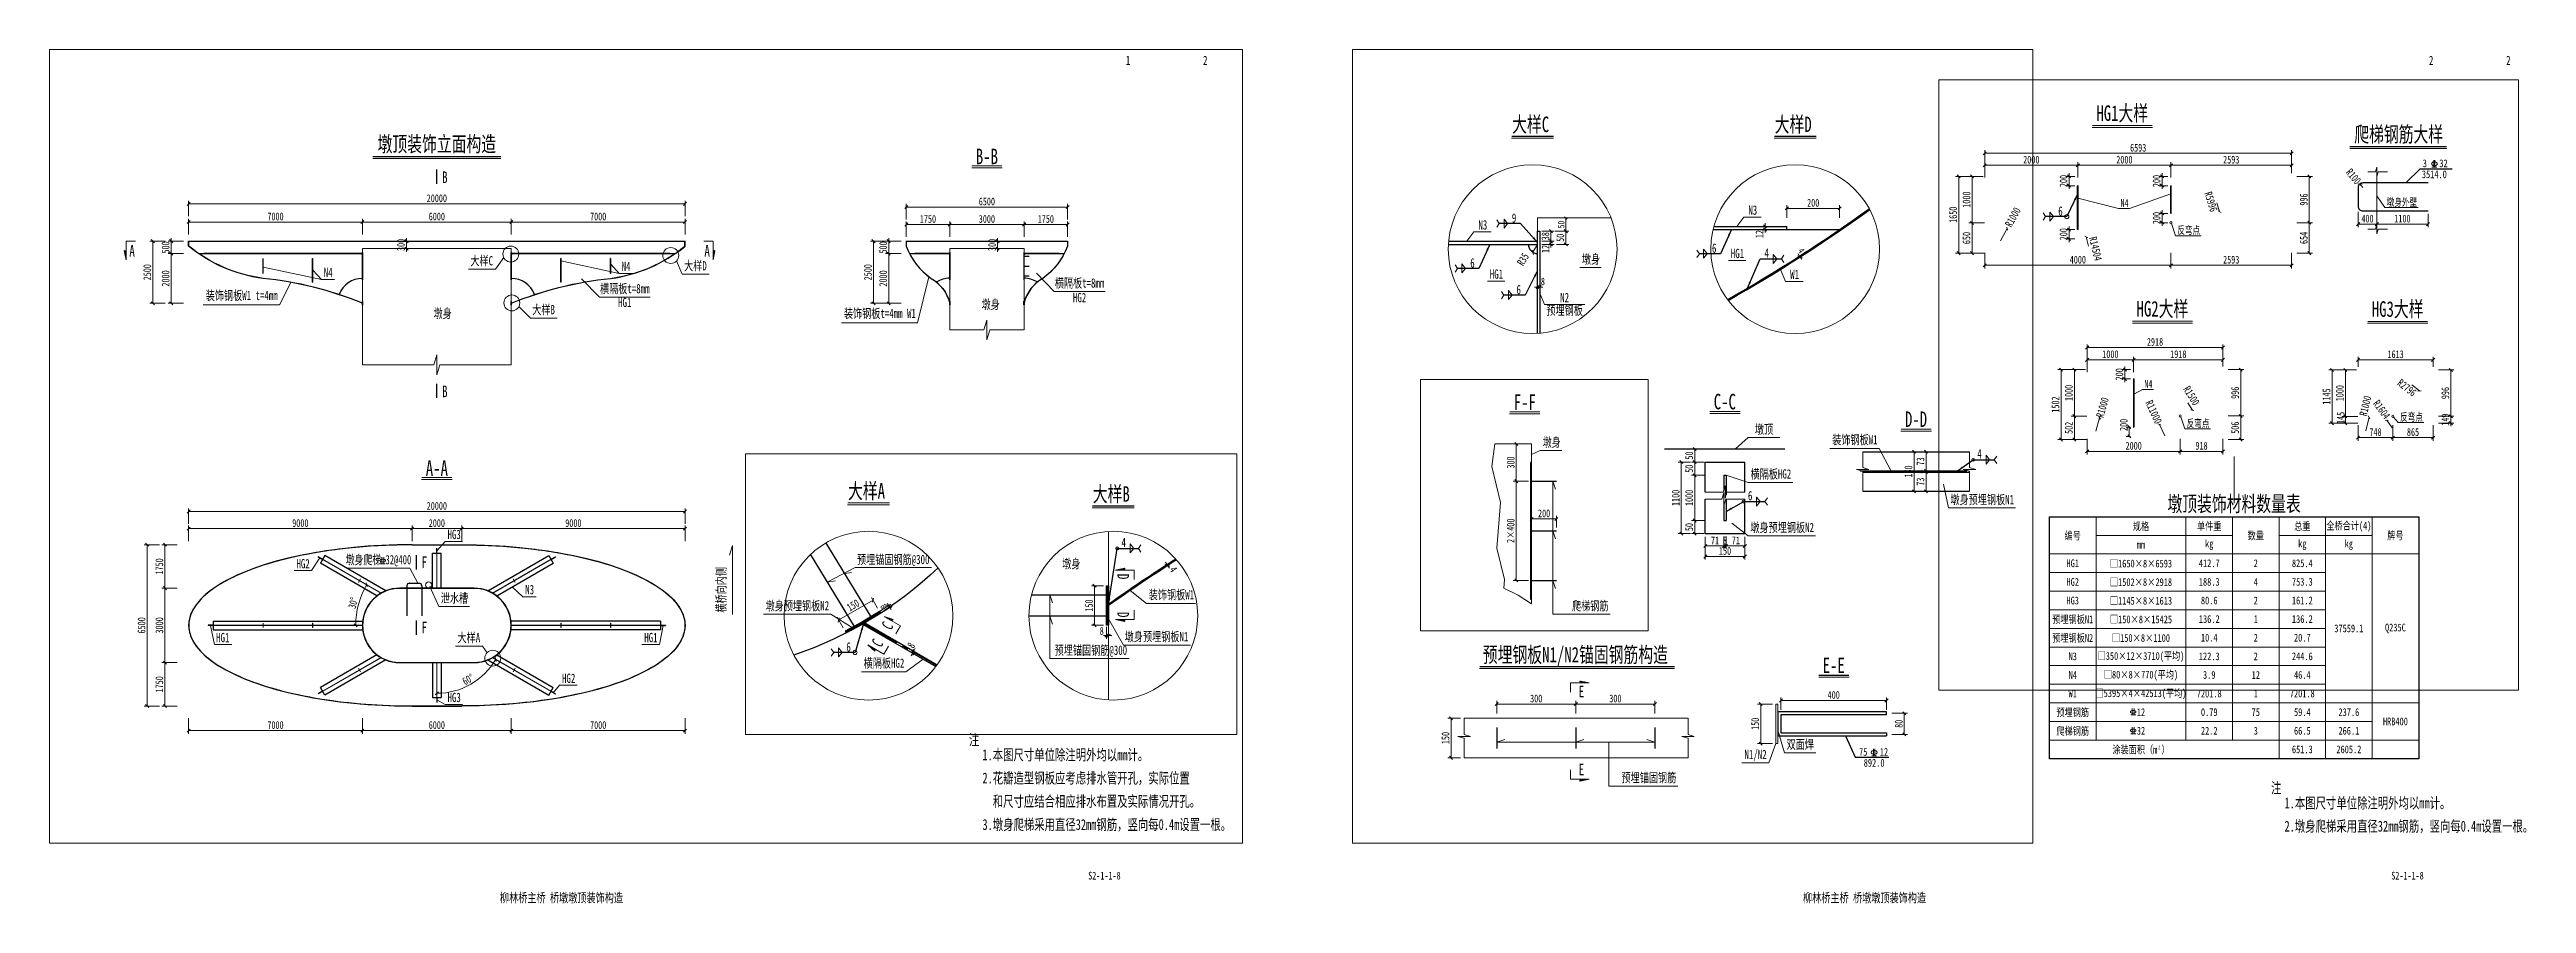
# Paper-space layout '。' of a CAD drawing. Header units: millimetres. Extents: x 832 to 1631, y -23 to 252.
# The model-space entities are those that its viewports show. They can reach past a viewport. Long polylines and large blocks are cut down to what shows.
import ezdxf
from ezdxf.enums import TextEntityAlignment as Align

# ---------------------------------------------------------------- set-up
doc = ezdxf.new("R2010")
doc.units = ezdxf.units.MM
doc.header["$LTSCALE"] = 2
doc.linetypes.add('CENTER2', pattern=[1.125, 0.75, -0.125, 0.125, -0.125])
doc.linetypes.add('DASH1T', pattern=[3, 2, -1])
doc.layers.get('0').update_dxf_attribs({"lineweight": 15})
doc.layers.get('DEFPOINTS').update_dxf_attribs({"color": 8, "lineweight": 15})
for name, color, linetype, lineweight in [('Dim', 4, 'Continuous', 15), ('中心线', 4, 'CENTER2', 15), ('文字', 7, 'Continuous', 15), ('文字说明', 7, 'Continuous', 15), ('标注线及字体', 2, 'Continuous', 15), ('桥 构造细虚', 6, 'DASH1T', 15), ('粗线', 3, 'Continuous', 25), ('钢板', 1, 'Continuous', 25), ('钢筋', 1, 'Continuous', 30), ('钢筋标注', 7, 'Continuous', 13)]:
    doc.layers.add(name, color=color, linetype=linetype, lineweight=lineweight)
doc.styles.add('111', font='仿宋_GB2312.TTF', dxfattribs={"width": 0.7})
doc.styles.add('BM_Dim', font='仿宋_GB2312.TTF', dxfattribs={"width": 0.85})
doc.styles.add('fs', font='仿宋_GB2312.TTF', dxfattribs={"width": 0.7})
doc.styles.get("Standard").update_dxf_attribs({"font": 'txt', "bigfont": 'gbcbig.shx'})
doc.styles.add('TJHZF', font='仿宋_GB2312.TTF', dxfattribs={"width": 0.72})
doc.styles.add('图号专用', font='仿宋_GB2312.TTF', dxfattribs={"width": 0.7})
doc.dimstyles.new('200', dxfattribs={"dimscale": 0, "dimtxt": 2.5, "dimasz": 1, "dimexe": 1, "dimexo": 1, "dimgap": 0.6, "dimtad": 1, "dimdec": 0, "dimlfac": 10, "dimdsep": 46, "dimtxsty": '111', "dimblk": 'OBLIQUE', "dimcen": 0, "dimclrd": 4, "dimclre": 4, "dimclrt": 4, "dimadec": 1, "dimazin": 2, "dimtfac": 1, "dimtdec": 0, "dimtix": 1, "dimtmove": 2, "dimatfit": 3, "dimfxl": 4, "dimfxlon": 1, "dimtolj": 1, "dimlwd": -1, "dimlwe": -1, "dimarcsym": 0})
doc.dimstyles.get("Standard").update_dxf_attribs({"dimtxt": 0.18, "dimasz": 0.18, "dimexe": 0.18, "dimexo": 0.0625, "dimgap": 0.09, "dimtad": 0, "dimtih": 1, "dimtoh": 1, "dimdec": 6, "dimzin": 0, "dimdsep": 46, "dimtxsty": 'Standard', "dimcen": 0.09, "dimadec": 0, "dimazin": 0, "dimtfac": 1, "dimtdec": 6, "dimtofl": 0, "dimtmove": 2, "dimatfit": 3, "dimfxl": 1, "dimtolj": 1, "dimtzin": 0, "dimarcsym": 0})

psp = doc.layouts.new('。')

# ---------------------------------------------------------------- texts
at = {"color": 7, "style": '111', "width": 0.75}
for s, height, p in [('编号', 2.5, (1484.56, 95.6)), ('规格', 2.5, (1506.56, 98.6)), ('单件重', 2.5, (1528.56, 98.6)), ('数量', 2.5, (1543.56, 95.6)), ('总重', 2.5, (1558.56, 98.6)), ('全桥合计(4)', 2.5, (1573.56, 98.6)), ('牌号', 2.5, (1588.56, 95.6)), ('HG1', 2.5, (1484.56, 86.6)), ('□1650×8×6593', 2.5, (1506.56, 86.6)), ('mm', 2.5, (1506.56, 92.6)), ('412.7', 2.5, (1528.56, 86.6)), ('kg', 2.5, (1528.56, 92.6)), ('2', 2.5, (1543.56, 86.6)), ('825.4', 2.5, (1558.56, 86.6)), ('kg', 2.5, (1558.56, 92.6)), ('kg', 2.5, (1573.56, 92.6)), ('HG2', 2.5, (1484.56, 80.6)), ('□1502×8×2918', 2.5, (1506.56, 80.6)), ('188.3', 2.5, (1528.56, 80.6)), ('4', 2.5, (1543.56, 80.6)), ('753.3', 2.5, (1558.56, 80.6)), ('HG3', 2.5, (1484.56, 74.6)), ('□1145×8×1613', 2.5, (1506.56, 74.6)), ('80.6', 2.5, (1528.56, 74.6)), ('2', 2.5, (1543.56, 74.6)), ('161.2', 2.5, (1558.56, 74.6)), ('预埋钢板N1', 2.5, (1484.56, 68.6)), ('预埋钢板N2', 2.5, (1484.56, 62.6)), ('□150×8×15425', 2.5, (1506.56, 68.6)), ('□150×8×1100', 2.5, (1506.56, 62.6)), ('136.2', 2.5, (1528.56, 68.6)), ('1', 2.5, (1543.56, 68.6)), ('136.2', 2.5, (1558.56, 68.6)), ('37559.1', 2.5, (1573.56, 65.6)), ('Q235C', 2.5, (1588.56, 65.6)), ('N3', 2.5, (1484.56, 56.6)), ('□350×12×3710(平均)', 2.5, (1506.56, 56.6)), ('122.3', 2.5, (1528.56, 56.6)), ('10.4', 2.5, (1528.56, 62.6)), ('2', 2.5, (1543.56, 62.6)), ('2', 2.5, (1543.56, 56.6)), ('244.6', 2.5, (1558.56, 56.6)), ('20.7', 2.5, (1558.56, 62.6)), ('N4', 2.5, (1484.56, 50.6)), ('□80×8×770(平均)', 2.5, (1506.56, 50.6)), ('3.9', 2.5, (1528.56, 50.6)), ('12', 2.5, (1543.56, 50.6)), ('46.4', 2.5, (1558.56, 50.6)), ('预埋钢筋', 2.5, (1484.56, 38.6)), ('W1', 2.5, (1484.56, 44.6)), ('□5395×4×42513(平均)', 2.5, (1506.56, 44.6)), ('7201.8', 2.5, (1528.56, 44.6)), ('1', 2.5, (1543.56, 44.6)), ('7201.8', 2.5, (1558.56, 44.6)), ('爬梯钢筋', 2.5, (1484.56, 32.6)), ('32', 2.5, (1506.56, 32.6)), ('12', 2.5, (1506.56, 38.6)), ('22.2', 2.5, (1528.56, 32.6)), ('0.79', 2.5, (1528.56, 38.6)), ('75', 2.5, (1543.56, 38.6)), ('3', 2.5, (1543.56, 32.6)), ('59.4', 2.5, (1558.56, 38.6)), ('66.5', 2.5, (1558.56, 32.6)), ('237.6', 2.5, (1573.56, 38.6)), ('266.1', 2.5, (1573.56, 32.6)), ('HRB400', 2.5, (1588.56, 35.6)), ('涂装面积（m ）', 2.5, (1506.56, 26.6)), ('2', 1.25, (1512.44, 27.2)), ('651.3', 2.5, (1558.56, 26.6)), ('2605.2', 2.5, (1573.56, 26.6))]:
    psp.add_text(s, height=height, dxfattribs=at).set_placement(p, align=Align.MIDDLE)
at = {"color": 4, "style": 'TJHZF', "width": 0.7}
for s, p in [('注', (1128.79, 27.94)), ('1.本图尺寸单位除注明外均以mm计。', (1133.14, 23.11)), ('2.花瓣造型钢板应考虑排水管开孔，实际位置', (1133.14, 15.62)), ('注', (1548.47, 12.42)), ('  和尺寸应结合相应排水布置及实际情况开孔。', (1133.14, 8.13)), ('1.本图尺寸单位除注明外均以mm计。', (1552.82, 7.59)), ('3.墩身爬梯采用直径32mm钢筋，竖向每0.4m设置一根。', (1133.14, 0.63)), ('2.墩身爬梯采用直径32mm钢筋，竖向每0.4m设置一根。', (1552.82, 0.1))]:
    psp.add_text(s, height=3.5, dxfattribs=at).set_placement(p)
at = {"color": 0, "linetype": 'Continuous', "style": '图号专用', "width": 0.7}
for p in [(1172.46, -14.09), (1592.46, -14.09)]:
    psp.add_text('S2-1-1-8', height=2.5, dxfattribs=at).set_placement(p, align=Align.MIDDLE_CENTER)
at = {"layer": '文字', "style": 'fs', "width": 0.7}
for s, p in [('1', (1180.08, 248.71)), ('2', (1204.96, 248.71)), ('2', (1600.08, 248.71)), ('2', (1624.96, 248.71)), ('柳林桥主桥 桥墩墩顶装饰构造', (997.46, -21.17)), ('柳林桥主桥 桥墩墩顶装饰构造', (1417.46, -21.17))]:
    psp.add_text(s, height=3, dxfattribs=at).set_placement(p, align=Align.MIDDLE)
at = {"layer": '标注线及字体', "color": 0, "style": '111', "width": 0.7}
psp.add_text('墩顶装饰材料数量表', height=5, dxfattribs=at).set_placement((1536.56, 105.85), align=Align.MIDDLE)

msp = doc.modelspace()

# ---------------------------------------------------------------- texts
at = {"lineweight": 25, "style": 'fs', "width": 0.75}
for s, height, p in [('75   12', 2.941, (140686.97, 96.92)), ('3   32', 16.667, (141343.66, -127.44))]:
    msp.add_text(s, height=height, dxfattribs=at).set_placement(p)
for s, height, p in [('892.0', 2.941, (140692.69, 94.21)), ('3514.0', 16.667, (141368.66, -142.83))]:
    msp.add_text(s, height=height, dxfattribs=at).set_placement(p, align=Align.MIDDLE)
at = {"color": 4, "style": '111', "width": 0.7}
for s, p in [('N4', (140694.26, -212.75)), ('墩身外壁', (141266.27, -210.8)), ('反弯点', (140816.39, -271.06)), ('N4', (140745.46, -601.41)), ('反弯点', (141295.07, -672.74)), ('反弯点', (140836.36, -686.41))]:
    msp.add_text(s, height=16.667, dxfattribs=at).set_placement(p)
at = {"color": 4, "char_height": 16.667, "attachment_point": 5, "style": '111'}
for s, insert, rotation in [('\\A1;R5996', (140888.76, -201.68), 287.88463), ('\\A1;R1000', (140462.93, -235), 61.20066), ('\\A1;R14504', (140640.74, -302.58), 283.14752), ('\\A1;R2796', (141309.69, -601.44), 321.67741), ('\\A1;R1500', (140846.7, -618.51), 301.59971), ('\\A1;R1000', (140655.45, -643.84), 74.48797), ('\\A1;R1000', (141220.35, -640.42), 76.3415), ('\\A1;R1604', (141255.53, -648.24), 305.71077), ('\\A1;R11000', (140765.68, -653.5), 294.51769)]:
    msp.add_mtext(s, dxfattribs=dict(at, insert=insert, rotation=rotation))
at = {"layer": '文字', "style": 'BM_Dim'}
for s, height, width, p in [('墩身', 7.5, 0.7, (140956.95, 600.62)), ('预埋锚固钢筋@300', 3.529, 0.7, (140572.56, 556.21)), ('墩身', 3.529, 0.7, (140640.1, 554.62)), ('装饰钢板W1', 3.529, 0.7, (140678.06, 542.88)), ('墩身预埋钢板N2', 3.529, 0.7, (140536.2, 538.66)), ('预埋锚固钢筋@300', 3.529, 0.7, (140647.51, 521.8)), ('墩身预埋钢板N1', 3.529, 0.7, (140672.41, 526.98)), ('横隔板HG2', 3.529, 0.7, (140569.06, 516.91)), ('爬梯钢筋', 7.5, 0.7, (140987.99, 468.73)), ('N3', 3.529, 0.7, (140646.66, 301.04)), ('N3', 3.529, 0.7, (140544.3, 295.43)), ('墩身', 3.529, 0.7, (140585.36, 282.46)), ('HG1', 3.529, 0.7, (140640.86, 284.59)), ('HG1', 3.529, 0.7, (140549.48, 276.75)), ('N2', 3.529, 0.7, (140575.33, 267.88)), ('W1', 3.529, 0.7, (140662.53, 276.65)), ('预埋钢板', 3.529, 0.7, (140575.33, 263.04)), ('墩顶', 3.529, 0.7, (140650.96, 217.95)), ('装饰钢板W1', 3.529, 0.7, (140685.39, 213.96)), ('横隔板HG2', 3.529, 0.7, (140653.53, 200.97)), ('墩身预埋钢板N1', 3.529, 0.7, (140733.69, 191.26)), ('墩身预埋钢板N2', 3.529, 0.7, (140657.83, 180.68)), ('双面焊', 3.529, 0.7, (140664.66, 98.43)), ('N1/N2', 3.529, 0.7, (140647.72, 94.58)), ('预埋锚固钢筋', 3.529, 0.7, (140607.28, 85.81)), ('大样C', 37.5, 0.7, (137144.35, -45.68)), ('大样D', 37.5, 0.7, (138005.39, -66.1)), ('N4', 37.5, 0.7, (137725.97, -68.02)), ('N4', 37.5, 0.7, (136525.97, -92.66)), ('横隔板t=8mm', 37.5, 0.7, (139553.06, -135.3)), ('横隔板t=8mm', 37.5, 0.7, (137720.79, -157.76)), ('装饰钢板W1 t=4mm', 37.5, 0.7, (136177.44, -185.36)), ('HG2', 37.5, 0.7, (139553.06, -194.09)), ('HG1', 37.5, 0.7, (137720.79, -213.35)), ('墩身', 37.5, 0.7, (139194.87, -221.36)), ('大样B', 37.5, 0.7, (137393.72, -242.55)), ('墩身', 37.5, 0.7, (136987.12, -257.69)), ('装饰钢板t=4mm W1', 37.5, 0.7, (138748.63, -257.69)), ('HG3', 37.5, 0.7, (137033.42, -1148.47)), ('墩身爬梯 32@400', 37.5, 0.68, (136728.56, -1250.02)), ('HG2', 37.5, 0.7, (136424.68, -1266.37)), ('N3', 37.5, 0.7, (137337.6, -1370.79)), ('泄水槽', 37.5, 0.7, (137034.59, -1405.19)), ('大样A', 37.5, 0.7, (137092.62, -1564.3)), ('HG1', 37.5, 0.7, (136101.22, -1563.91)), ('HG1', 37.5, 0.7, (137826.11, -1563.91)), ('HG2', 37.5, 0.7, (137494.67, -1728.02)), ('HG3', 37.5, 0.7, (137033.42, -1805.39))]:
    msp.add_text(s, height=height, dxfattribs=dict(at, width=width)).set_placement(p, align=Align.BOTTOM_CENTER)
at = {"layer": '文字', "color": 8, "style": 'BM_Dim', "width": 0.7}
for s, height, p in [('4', 3.53, (140660.79, 563.7)), ('6', 3.53, (140556.48, 524.09)), ('9', 3.53, (140557, 299.09)), ('6', 3.53, (140632.88, 287.68)), ('6', 3.53, (140541.22, 282.07)), ('4', 3.53, (140652.82, 285.81)), ('6', 3.53, (140558.75, 271.94)), ('4', 3.53, (140733.49, 209.65)), ('6', 3.53, (140646.52, 193.81)), ('6', 20, (140569.97, -231.58))]:
    msp.add_text(s, height=height, dxfattribs=at).set_placement(p, align=Align.RIGHT)
at = {"layer": '文字', "style": 'BM_Dim', "width": 0.7}
for s, rotation, p in [('D', 270, (140657.59, 552.54)), ('C', 60.72078, (140572.23, 532.85)), ('D', 270, (140657.59, 538.11)), ('C', 59.27922, (140568.42, 526.25))]:
    msp.add_text(s, height=4.41, rotation=rotation, dxfattribs=at).set_placement(p, align=Align.CENTER)
for s, height, p in [('B', 46.88, (136995.76, 297.33)), ('E', 4.41, (140581.68, 119.06)), ('E', 4.41, (140581.68, 89.52)), ('A', 46.88, (135735.7, 0.9)), ('A', 46.88, (138052.59, 0.9)), ('B', 46.88, (136995.76, -565.47)), ('F', 46.88, (136913.31, -1253.41)), ('F', 46.88, (136913.31, -1516.68))]:
    msp.add_text(s, height=height, dxfattribs=at).set_placement(p, align=Align.CENTER)
msp.add_text('横桥向内侧', height=37.5, rotation=90, dxfattribs=at).set_placement((138138.69, -1341.6), align=Align.BOTTOM_CENTER)
at = {"layer": '标注线及字体', "color": 0, "style": '111', "width": 0.7}
for s, height, p in [('F-F', 12.5, (140935.26, 638.86)), ('墩顶装饰立面构造', 62.5, (136963.66, 456.15)), ('B-B', 62.5, (139179.74, 404.63)), ('HG1大样', 33.333, (140698.04, -10.53)), ('爬梯钢筋大样', 33.333, (141292.01, -56.05)), ('HG2大样', 33.333, (140784.28, -430.95)), ('HG3大样', 33.333, (141289.76, -431.56)), ('A-A', 62.5, (136963.66, -851.24))]:
    msp.add_text(s, height=height, dxfattribs=at).set_placement(p, align=Align.MIDDLE)
for s, height, p in [('大样A', 5.882, (140555.42, 582.1)), ('大样B', 5.882, (140648.24, 580.91)), ('大样C', 5.882, (140555.42, 333.45)), ('大样D', 5.882, (140654.98, 333.45)), ('C-C', 5.882, (140631.87, 228.29)), ('D-D', 5.882, (140704.37, 221.61)), ('预埋钢板N1/N2锚固钢筋构造', 5.8824, (140544.32, 132.31)), ('E-E', 5.882, (140673.16, 128.27))]:
    msp.add_text(s, height=height, dxfattribs=at).set_placement(p)

# ---------------------------------------------------------------- blocks, each defined once
blk = doc.blocks.new('1')
at = {"layer": '钢筋标注', "color": 0}
for p, q in [((3350.71, -1341.531), (3350.71, -1343.609)), ((3351.37, -1341.531), (3351.37, -1343.609)), ((3350.245, -1343.609), (3351.836, -1343.609))]:
    blk.add_line(p, q, dxfattribs=at)
at = {"layer": '钢筋标注', "color": 0, "extrusion": (0, 0, -1)}
blk.add_ellipse((3351.04, -1342.6), major_axis=(0.896, 0), ratio=0.515922, dxfattribs=at)
blk = doc.blocks.new('剖面箭头')
at = {"ltscale": 10}
h = blk.add_hatch(dxfattribs=at)
h.set_pattern_fill('ANSI31', color=2, style=0)
h.set_pattern_definition([(45, (-182.99888, -777.8594), (-0.088388348, 0.088388348), [])])
h.paths.add_polyline_path([(6, -3), (3.15, -3), (3, -3.6)])
at = {"color": 3, "ltscale": 10}
blk.add_line((0, 0), (0, -3), dxfattribs=at)
at = {"color": 2, "ltscale": 10}
for p, q in [((0, -3), (6, -3)), ((6, -3), (3, -3.6)), ((3, -3.6), (3.15, -3))]:
    blk.add_line(p, q, dxfattribs=at)
blk = doc.blocks.new('_Oblique')
at = {"color": 0, "linetype": 'ByBlock', "lineweight": -2}
blk.add_line((-0.5, -0.5), (0.5, 0.5), dxfattribs=at)
blk = doc.blocks.new('*D6')
at = {"color": 4}
for p, q in [((140628.19, 203.28), (140623.48, 203.28)), ((140624.66, 203.28), (140624.66, 186.15)), ((140628.19, 186.15), (140623.48, 186.15))]:
    blk.add_line(p, q, dxfattribs=at)
at = {"layer": 'DEFPOINTS', "color": 0}
for p in [(140633.25, 203.28), (140624.66, 186.15), (140633.25, 186.15)]:
    blk.add_point(p, dxfattribs=at)
at = {"color": 4, "xscale": 1.176470588235294, "yscale": 1.176470588235294, "zscale": 1.176470588235294}
for p, rotation in [((140624.66, 203.28), 90), ((140624.66, 186.15), 270)]:
    blk.add_blockref('_Oblique', p, dxfattribs=dict(at, rotation=rotation))
at = {"color": 4, "insert": (140622.55, 194.71), "char_height": 2.941, "attachment_point": 5, "rotation": 90, "style": '111'}
blk.add_mtext('\\A1;1000', dxfattribs=at)
blk = doc.blocks.new('*D7')
at = {"color": 4}
for p, q in [((140628.65, 176.02), (140628.65, 171.31)), ((140628.65, 172.49), (140643.65, 172.49)), ((140643.65, 176.02), (140643.65, 171.31))]:
    blk.add_line(p, q, dxfattribs=at)
at = {"layer": 'DEFPOINTS', "color": 0}
for p in [(140628.65, 181.15), (140643.65, 181.15), (140643.65, 172.49)]:
    blk.add_point(p, dxfattribs=at)
at = {"color": 4, "xscale": 1.176470588235294, "yscale": 1.176470588235294, "zscale": 1.176470588235294, "rotation": 180}
blk.add_blockref('_Oblique', (140628.65, 172.49), dxfattribs=at)
at = {"color": 4, "xscale": 1.176470588235294, "yscale": 1.176470588235294, "zscale": 1.176470588235294}
blk.add_blockref('_Oblique', (140643.65, 172.49), dxfattribs=at)
at = {"color": 4, "insert": (140636.15, 174.59), "char_height": 2.941, "attachment_point": 5, "style": '111'}
blk.add_mtext('\\A1;150', dxfattribs=at)
blk = doc.blocks.new('*D8')
at = {"color": 4}
for p, q in [((140628.65, 179.97), (140628.65, 175.31)), ((140635.75, 180.01), (140635.75, 175.31)), ((140628.65, 176.48), (140635.75, 176.48))]:
    blk.add_line(p, q, dxfattribs=at)
at = {"layer": 'DEFPOINTS', "color": 0}
for p in [(140628.65, 181.15), (140635.75, 182.07), (140635.75, 176.48)]:
    blk.add_point(p, dxfattribs=at)
at = {"color": 4, "xscale": 1.176470588235294, "yscale": 1.176470588235294, "zscale": 1.176470588235294, "rotation": 180}
blk.add_blockref('_Oblique', (140628.65, 176.48), dxfattribs=at)
at = {"color": 4, "xscale": 1.176470588235294, "yscale": 1.176470588235294, "zscale": 1.176470588235294}
blk.add_blockref('_Oblique', (140635.75, 176.48), dxfattribs=at)
at = {"color": 4, "insert": (140632.34, 178.58), "char_height": 2.941, "attachment_point": 5, "style": '111'}
blk.add_mtext('\\A1;71', dxfattribs=at)
blk = doc.blocks.new('*D9')
at = {"color": 4}
for p, q in [((140635.75, 179), (140635.75, 175.31)), ((140636.55, 180.01), (140636.55, 175.31)), ((140635.75, 176.48), (140634.57, 176.48)), ((140635.75, 176.48), (140636.55, 176.48)), ((140636.55, 176.48), (140637.72, 176.48))]:
    blk.add_line(p, q, dxfattribs=at)
at = {"layer": 'DEFPOINTS', "color": 0}
for p in [(140635.75, 180.18), (140636.55, 182.07), (140636.55, 176.48)]:
    blk.add_point(p, dxfattribs=at)
at = {"color": 4, "xscale": 1.176470588235294, "yscale": 1.176470588235294, "zscale": 1.176470588235294}
blk.add_blockref('_Oblique', (140635.75, 176.48), dxfattribs=at)
at = {"color": 4, "xscale": 1.176470588235294, "yscale": 1.176470588235294, "zscale": 1.176470588235294, "rotation": 180}
blk.add_blockref('_Oblique', (140636.55, 176.48), dxfattribs=at)
at = {"color": 4, "insert": (140636.15, 178.59), "char_height": 2.941, "attachment_point": 5, "style": '111'}
blk.add_mtext('\\A1;8', dxfattribs=at)
blk = doc.blocks.new('*D10')
at = {"color": 4}
for p, q in [((140636.55, 179), (140636.55, 175.31)), ((140643.65, 179.97), (140643.65, 175.31)), ((140643.65, 176.48), (140636.55, 176.48))]:
    blk.add_line(p, q, dxfattribs=at)
at = {"layer": 'DEFPOINTS', "color": 0}
for p in [(140636.55, 180.18), (140643.65, 181.15), (140636.55, 176.48)]:
    blk.add_point(p, dxfattribs=at)
at = {"color": 4, "xscale": 1.176470588235294, "yscale": 1.176470588235294, "zscale": 1.176470588235294, "rotation": 180}
blk.add_blockref('_Oblique', (140636.55, 176.48), dxfattribs=at)
at = {"color": 4, "xscale": 1.176470588235294, "yscale": 1.176470588235294, "zscale": 1.176470588235294}
blk.add_blockref('_Oblique', (140643.65, 176.48), dxfattribs=at)
at = {"color": 4, "insert": (140640.26, 178.62), "char_height": 2.941, "attachment_point": 5, "style": '111'}
blk.add_mtext('\\A1;71', dxfattribs=at)
blk = doc.blocks.new('*D11')
at = {"color": 4}
for p, q in [((140580.63, 523.14), (140578.93, 524.12)), ((140581.03, 523.83), (140579.33, 524.81)), ((140579.95, 523.53), (140579.36, 522.51)), ((140579.95, 523.53), (140580.35, 524.22)), ((140580.35, 524.22), (140580.94, 525.24))]:
    blk.add_line(p, q, dxfattribs=at)
at = {"layer": 'DEFPOINTS', "color": 0}
for p in [(140580.35, 524.22), (140581.65, 522.55), (140582.05, 523.24)]:
    blk.add_point(p, dxfattribs=at)
at = {"color": 4, "xscale": 1.176470588235294, "yscale": 1.176470588235294, "zscale": 1.176470588235294}
for p, rotation in [((140579.95, 523.53), 60.00000000071713), ((140580.35, 524.22), 240.0000000007171)]:
    blk.add_blockref('_Oblique', p, dxfattribs=dict(at, rotation=rotation))
at = {"color": 4, "insert": (140579.32, 526.47), "char_height": 2.941, "attachment_point": 5, "rotation": 60, "style": '111'}
blk.add_mtext('\\A1;8', dxfattribs=at)
blk = doc.blocks.new('*D12')
at = {"color": 4}
for p, q in [((140553.64, 533.04), (140551.29, 537.12)), ((140551.88, 536.1), (140564.89, 543.61)), ((140566.65, 540.55), (140564.3, 544.62))]:
    blk.add_line(p, q, dxfattribs=at)
at = {"layer": 'DEFPOINTS', "color": 0}
for p in [(140564.89, 543.61), (140567.6, 538.91), (140554.59, 531.4)]:
    blk.add_point(p, dxfattribs=at)
at = {"color": 4, "xscale": 1.176470588235294, "yscale": 1.176470588235294, "zscale": 1.176470588235294}
for p, rotation in [((140551.88, 536.1), 210.0000027084699), ((140564.89, 543.61), 30.00000270846992)]:
    blk.add_blockref('_Oblique', p, dxfattribs=dict(at, rotation=rotation))
at = {"color": 4, "insert": (140557.33, 541.67), "char_height": 2.941, "attachment_point": 5, "rotation": 30, "style": '111'}
blk.add_mtext('\\A1;150', dxfattribs=at)
blk = doc.blocks.new('*D13')
at = {"color": 4}
for p, q in [((140677.59, 557.78), (140675.42, 556.39)), ((140677.81, 557.44), (140675.63, 556.05)), ((140676.41, 557.02), (140675.77, 558.01)), ((140676.41, 557.02), (140676.62, 556.69)), ((140676.62, 556.69), (140677.26, 555.7))]:
    blk.add_line(p, q, dxfattribs=at)
at = {"layer": 'DEFPOINTS', "color": 0}
for p in [(140676.62, 556.69), (140678.58, 558.41), (140678.8, 558.08)]:
    blk.add_point(p, dxfattribs=at)
at = {"color": 4, "xscale": 1.176470588235294, "yscale": 1.176470588235294, "zscale": 1.176470588235294}
for p, rotation in [((140676.41, 557.02), 302.6610879317204), ((140676.62, 556.69), 122.6610879317205)]:
    blk.add_blockref('_Oblique', p, dxfattribs=dict(at, rotation=rotation))
at = {"color": 4, "insert": (140678.82, 555.25), "char_height": 2.941, "attachment_point": 5, "rotation": 302.66109, "style": '111'}
blk.add_mtext('\\A1;4', dxfattribs=at)
blk = doc.blocks.new('*D14')
at = {"color": 4}
for p, q in [((140653.42, 530.15), (140652.24, 530.15)), ((140653.42, 533.43), (140653.42, 528.97)), ((140653.42, 530.15), (140654.22, 530.15)), ((140654.22, 533.43), (140654.22, 528.97)), ((140654.22, 530.15), (140655.4, 530.15))]:
    blk.add_line(p, q, dxfattribs=at)
at = {"layer": 'DEFPOINTS', "color": 0}
for p in [(140653.42, 534.61), (140654.22, 534.61), (140654.22, 530.15)]:
    blk.add_point(p, dxfattribs=at)
at = {"color": 4, "xscale": 1.176470588235294, "yscale": 1.176470588235294, "zscale": 1.176470588235294}
blk.add_blockref('_Oblique', (140653.42, 530.15), dxfattribs=at)
at = {"color": 4, "xscale": 1.176470588235294, "yscale": 1.176470588235294, "zscale": 1.176470588235294, "rotation": 180}
blk.add_blockref('_Oblique', (140654.22, 530.15), dxfattribs=at)
at = {"color": 4, "insert": (140651.63, 531.89), "char_height": 2.941, "attachment_point": 5, "style": '111'}
blk.add_mtext('\\A1;8', dxfattribs=at)
blk = doc.blocks.new('*D15')
at = {"color": 4}
for p, q in [((140652.24, 549.06), (140647.71, 549.06)), ((140648.89, 534.06), (140648.89, 549.06)), ((140652.24, 534.06), (140647.71, 534.06))]:
    blk.add_line(p, q, dxfattribs=at)
at = {"layer": 'DEFPOINTS', "color": 0}
for p in [(140648.89, 549.06), (140653.42, 549.06), (140653.42, 534.06)]:
    blk.add_point(p, dxfattribs=at)
at = {"color": 4, "xscale": 1.176470588235294, "yscale": 1.176470588235294, "zscale": 1.176470588235294}
for p, rotation in [((140648.89, 549.06), 90), ((140648.89, 534.06), 270)]:
    blk.add_blockref('_Oblique', p, dxfattribs=dict(at, rotation=rotation))
at = {"color": 4, "insert": (140646.78, 541.56), "char_height": 2.941, "attachment_point": 5, "rotation": 90, "style": '111'}
blk.add_mtext('\\A1;150', dxfattribs=at)
blk = doc.blocks.new('*D16')
at = {"color": 4}
for p, q in [((140549.56, 112.99), (140549.56, 117.7)), ((140549.56, 116.52), (140579.56, 116.52)), ((140579.56, 112.99), (140579.56, 117.7))]:
    blk.add_line(p, q, dxfattribs=at)
at = {"layer": 'DEFPOINTS', "color": 0}
for p in [(140579.56, 116.52), (140549.56, 110.15), (140579.56, 110.15)]:
    blk.add_point(p, dxfattribs=at)
at = {"color": 4, "xscale": 1.176470588235294, "yscale": 1.176470588235294, "zscale": 1.176470588235294, "rotation": 180}
blk.add_blockref('_Oblique', (140549.56, 116.52), dxfattribs=at)
at = {"color": 4, "xscale": 1.176470588235294, "yscale": 1.176470588235294, "zscale": 1.176470588235294}
blk.add_blockref('_Oblique', (140579.56, 116.52), dxfattribs=at)
at = {"color": 4, "insert": (140564.56, 118.63), "char_height": 2.941, "attachment_point": 5, "style": '111'}
blk.add_mtext('\\A1;300', dxfattribs=at)
blk = doc.blocks.new('*D17')
at = {"color": 4}
for p, q in [((140579.56, 112.99), (140579.56, 117.7)), ((140609.56, 116.52), (140579.56, 116.52)), ((140609.56, 112.99), (140609.56, 117.7))]:
    blk.add_line(p, q, dxfattribs=at)
at = {"layer": 'DEFPOINTS', "color": 0}
for p in [(140579.56, 116.52), (140579.56, 110.15), (140609.56, 110.15)]:
    blk.add_point(p, dxfattribs=at)
at = {"color": 4, "xscale": 1.176470588235294, "yscale": 1.176470588235294, "zscale": 1.176470588235294, "rotation": 180}
blk.add_blockref('_Oblique', (140579.56, 116.52), dxfattribs=at)
at = {"color": 4, "xscale": 1.176470588235294, "yscale": 1.176470588235294, "zscale": 1.176470588235294}
blk.add_blockref('_Oblique', (140609.56, 116.52), dxfattribs=at)
at = {"color": 4, "insert": (140594.56, 118.63), "char_height": 2.941, "attachment_point": 5, "style": '111'}
blk.add_mtext('\\A1;300', dxfattribs=at)
blk = doc.blocks.new('*D18')
at = {"color": 4}
for p, q in [((140535.79, 111.15), (140531.09, 111.15)), ((140532.26, 111.15), (140532.26, 96.15)), ((140535.79, 96.15), (140531.09, 96.15))]:
    blk.add_line(p, q, dxfattribs=at)
at = {"layer": 'DEFPOINTS', "color": 0}
for p in [(140545.95, 111.15), (140532.26, 96.15), (140545.95, 96.15)]:
    blk.add_point(p, dxfattribs=at)
at = {"color": 4, "xscale": 1.176470588235294, "yscale": 1.176470588235294, "zscale": 1.176470588235294}
for p, rotation in [((140532.26, 111.15), 90), ((140532.26, 96.15), 270)]:
    blk.add_blockref('_Oblique', p, dxfattribs=dict(at, rotation=rotation))
at = {"color": 4, "insert": (140530.16, 103.65), "char_height": 2.941, "attachment_point": 5, "rotation": 90, "style": '111'}
blk.add_mtext('\\A1;150', dxfattribs=at)
blk = doc.blocks.new('*D19')
at = {"color": 4}
for p, q in [((140657.36, 114.34), (140657.36, 119.05)), ((140657.36, 117.87), (140697.36, 117.87)), ((140697.36, 114.34), (140697.36, 119.05))]:
    blk.add_line(p, q, dxfattribs=at)
at = {"layer": 'DEFPOINTS', "color": 0}
for p in [(140697.36, 117.87), (140657.36, 112.44), (140697.36, 112.44)]:
    blk.add_point(p, dxfattribs=at)
at = {"color": 4, "xscale": 1.176470588235294, "yscale": 1.176470588235294, "zscale": 1.176470588235294, "rotation": 180}
blk.add_blockref('_Oblique', (140657.36, 117.87), dxfattribs=at)
at = {"color": 4, "xscale": 1.176470588235294, "yscale": 1.176470588235294, "zscale": 1.176470588235294}
blk.add_blockref('_Oblique', (140697.36, 117.87), dxfattribs=at)
at = {"color": 4, "insert": (140677.36, 119.98), "char_height": 2.941, "attachment_point": 5, "style": '111'}
blk.add_mtext('\\A1;400', dxfattribs=at)
blk = doc.blocks.new('*D20')
at = {"color": 4}
for p, q in [((140567.45, 539.39), (140571.7, 542.03)), ((140567.87, 538.71), (140572.12, 541.36)), ((140570.85, 541.51), (140570.32, 542.35)), ((140570.85, 541.51), (140571.27, 540.83)), ((140571.27, 540.83), (140571.8, 539.98))]:
    blk.add_line(p, q, dxfattribs=at)
at = {"layer": 'DEFPOINTS', "color": 0}
for p in [(140565.21, 538), (140565.63, 537.32), (140571.27, 540.83)]:
    blk.add_point(p, dxfattribs=at)
at = {"color": 4}
for p, rotation in [((140570.85, 541.51), 301.9149686006584), ((140571.27, 540.83), 121.9149686006585)]:
    blk.add_blockref('_Oblique', p, dxfattribs=dict(at, rotation=rotation))
at = {"color": 4, "insert": (140568.91, 541.31), "char_height": 2.5, "attachment_point": 5, "rotation": 301.91497, "style": '111'}
blk.add_mtext('\\A1;8', dxfattribs=at)
blk = doc.blocks.new('*D21')
at = {"color": 4}
for p, q in [((140710.65, 212.23), (140706.64, 212.23)), ((140707.82, 212.23), (140707.82, 197.23)), ((140710.63, 197.23), (140706.64, 197.23))]:
    blk.add_line(p, q, dxfattribs=at)
at = {"layer": 'DEFPOINTS', "color": 0}
for p in [(140711.83, 212.23), (140707.82, 197.23), (140711.8, 197.23)]:
    blk.add_point(p, dxfattribs=at)
at = {"color": 4, "xscale": 1.176470588235294, "yscale": 1.176470588235294, "zscale": 1.176470588235294}
for p, rotation in [((140707.82, 212.23), 90), ((140707.82, 197.23), 270)]:
    blk.add_blockref('_Oblique', p, dxfattribs=dict(at, rotation=rotation))
at = {"color": 4, "insert": (140705.71, 204.73), "char_height": 2.941, "attachment_point": 5, "rotation": 90, "style": '111'}
blk.add_mtext('\\A1;150', dxfattribs=at)
blk = doc.blocks.new('*D22')
at = {"color": 4}
for p, q in [((140712.65, 204.93), (140711.19, 204.93)), ((140712.65, 204.53), (140711.19, 204.53)), ((140712.36, 204.93), (140712.36, 206.11)), ((140712.36, 204.93), (140712.36, 204.53)), ((140712.36, 204.53), (140712.36, 203.35))]:
    blk.add_line(p, q, dxfattribs=at)
at = {"layer": 'DEFPOINTS', "color": 0}
for p in [(140712.36, 204.53), (140713.83, 204.93), (140713.83, 204.53)]:
    blk.add_point(p, dxfattribs=at)
at = {"color": 4, "xscale": 1.176470588235295, "yscale": 1.176470588235295, "zscale": 1.176470588235295}
for p, rotation in [((140712.36, 204.93), 270), ((140712.36, 204.53), 90)]:
    blk.add_blockref('_Oblique', p, dxfattribs=dict(at, rotation=rotation))
at = {"color": 4, "insert": (140710.29, 204.73), "char_height": 2.941, "attachment_point": 5, "rotation": 90, "style": '111'}
blk.add_mtext('\\A1;4', dxfattribs=at)
blk = doc.blocks.new('*D23')
at = {"color": 4}
for p, q in [((140712.36, 212.23), (140711.19, 212.23)), ((140712.36, 204.93), (140712.36, 212.23)), ((140712.65, 204.93), (140711.19, 204.93))]:
    blk.add_line(p, q, dxfattribs=at)
at = {"layer": 'DEFPOINTS', "color": 0}
for p in [(140712.36, 212.23), (140713.53, 212.23), (140713.83, 204.93)]:
    blk.add_point(p, dxfattribs=at)
at = {"color": 4, "xscale": 1.176470588235294, "yscale": 1.176470588235294, "zscale": 1.176470588235294}
for p, rotation in [((140712.36, 212.23), 90), ((140712.36, 204.93), 270)]:
    blk.add_blockref('_Oblique', p, dxfattribs=dict(at, rotation=rotation))
at = {"color": 4, "insert": (140710.26, 208.58), "char_height": 2.941, "attachment_point": 5, "rotation": 90, "style": '111'}
blk.add_mtext('\\A1;73', dxfattribs=at)
blk = doc.blocks.new('*D24')
at = {"color": 4}
for p, q in [((140712.65, 204.53), (140711.19, 204.53)), ((140712.36, 204.53), (140712.36, 197.23)), ((140712.65, 197.23), (140711.19, 197.23))]:
    blk.add_line(p, q, dxfattribs=at)
at = {"layer": 'DEFPOINTS', "color": 0}
for p in [(140713.83, 204.53), (140712.36, 197.23), (140713.83, 197.23)]:
    blk.add_point(p, dxfattribs=at)
at = {"color": 4, "xscale": 1.176470588235294, "yscale": 1.176470588235294, "zscale": 1.176470588235294}
for p, rotation in [((140712.36, 204.53), 90), ((140712.36, 197.23), 270)]:
    blk.add_blockref('_Oblique', p, dxfattribs=dict(at, rotation=rotation))
at = {"color": 4, "insert": (140710.26, 200.88), "char_height": 2.941, "attachment_point": 5, "rotation": 90, "style": '111'}
blk.add_mtext('\\A1;73', dxfattribs=at)
blk = doc.blocks.new('*D25')
at = {"color": 4}
for p, q in [((140627.47, 208.28), (140623.48, 208.28)), ((140624.66, 208.28), (140624.66, 203.28)), ((140628.19, 203.28), (140623.48, 203.28))]:
    blk.add_line(p, q, dxfattribs=at)
at = {"layer": 'DEFPOINTS', "color": 0}
for p in [(140628.65, 208.28), (140624.66, 203.28), (140633.25, 203.28)]:
    blk.add_point(p, dxfattribs=at)
at = {"color": 4, "xscale": 1.176470588235294, "yscale": 1.176470588235294, "zscale": 1.176470588235294}
for p, rotation in [((140624.66, 208.28), 90), ((140624.66, 203.28), 270)]:
    blk.add_blockref('_Oblique', p, dxfattribs=dict(at, rotation=rotation))
at = {"color": 4, "insert": (140622.55, 205.78), "char_height": 2.941, "attachment_point": 5, "rotation": 90, "style": '111'}
blk.add_mtext('\\A1;50', dxfattribs=at)
blk = doc.blocks.new('*D26')
at = {"color": 4}
for p, q in [((140627.47, 186.15), (140623.48, 186.15)), ((140628.19, 181.15), (140623.48, 181.15)), ((140624.66, 186.15), (140624.66, 181.15))]:
    blk.add_line(p, q, dxfattribs=at)
at = {"layer": 'DEFPOINTS', "color": 0}
for p in [(140624.66, 181.15), (140628.65, 186.15), (140633.25, 181.15)]:
    blk.add_point(p, dxfattribs=at)
at = {"color": 4, "xscale": 1.176470588235294, "yscale": 1.176470588235294, "zscale": 1.176470588235294}
for p, rotation in [((140624.66, 186.15), 90), ((140624.66, 181.15), 270)]:
    blk.add_blockref('_Oblique', p, dxfattribs=dict(at, rotation=rotation))
at = {"color": 4, "insert": (140622.55, 183.65), "char_height": 2.941, "attachment_point": 5, "rotation": 90, "style": '111'}
blk.add_mtext('\\A1;50', dxfattribs=at)
blk = doc.blocks.new('*D27')
at = {"color": 4}
for p, q in [((140623.08, 208.28), (140618.37, 208.28)), ((140619.55, 208.28), (140619.55, 181.15)), ((140623.08, 181.15), (140618.37, 181.15))]:
    blk.add_line(p, q, dxfattribs=at)
at = {"layer": 'DEFPOINTS', "color": 0}
for p in [(140628.65, 208.28), (140619.55, 181.15), (140628.19, 181.15)]:
    blk.add_point(p, dxfattribs=at)
at = {"color": 4, "xscale": 1.176470588235294, "yscale": 1.176470588235294, "zscale": 1.176470588235294}
for p, rotation in [((140619.55, 208.28), 90), ((140619.55, 181.15), 270)]:
    blk.add_blockref('_Oblique', p, dxfattribs=dict(at, rotation=rotation))
at = {"color": 4, "insert": (140617.45, 194.71), "char_height": 2.941, "attachment_point": 5, "rotation": 90, "style": '111'}
blk.add_mtext('\\A1;1100', dxfattribs=at)
blk = doc.blocks.new('*D28')
at = {"color": 4}
for p, q in [((140628.19, 213.28), (140623.48, 213.28)), ((140628.19, 208.28), (140623.48, 208.28)), ((140624.66, 213.28), (140624.66, 208.28))]:
    blk.add_line(p, q, dxfattribs=at)
at = {"layer": 'DEFPOINTS', "color": 0}
for p in [(140624.66, 208.28), (140631.71, 213.28), (140633.25, 208.28)]:
    blk.add_point(p, dxfattribs=at)
at = {"color": 4, "xscale": 1.176470588235294, "yscale": 1.176470588235294, "zscale": 1.176470588235294}
for p, rotation in [((140624.66, 213.28), 90), ((140624.66, 208.28), 270)]:
    blk.add_blockref('_Oblique', p, dxfattribs=dict(at, rotation=rotation))
at = {"color": 4, "insert": (140622.55, 210.78), "char_height": 2.941, "attachment_point": 5, "rotation": 90, "style": '111'}
blk.add_mtext('\\A1;50', dxfattribs=at)
blk = doc.blocks.new('*D29')
at = {"color": 4}
for p, q in [((135963.66, -1145.24), (135963.66, -1082.74)), ((136863.66, -1145.24), (136863.66, -1082.74)), ((135963.66, -1095.24), (136863.66, -1095.24))]:
    blk.add_line(p, q, dxfattribs=at)
at = {"layer": 'DEFPOINTS', "color": 0}
for p in [(136863.66, -1095.24), (136863.66, -1159.96), (135963.66, -1484.96)]:
    blk.add_point(p, dxfattribs=at)
at = {"color": 4, "xscale": 12.50000004556755, "yscale": 12.50000004556755, "zscale": 12.50000004556755, "rotation": 180}
blk.add_blockref('_Oblique', (135963.66, -1095.24), dxfattribs=at)
at = {"color": 4, "xscale": 12.50000004556755, "yscale": 12.50000004556755, "zscale": 12.50000004556755}
blk.add_blockref('_Oblique', (136863.66, -1095.24), dxfattribs=at)
at = {"color": 4, "insert": (136413.66, -1072.88), "char_height": 31.25, "attachment_point": 5, "style": '111'}
blk.add_mtext('\\A1;9000', dxfattribs=at)
blk = doc.blocks.new('*D30')
at = {"color": 4}
for p, q in [((136863.66, -1145.24), (136863.66, -1082.74)), ((137063.66, -1145.24), (137063.66, -1082.74)), ((136863.66, -1095.24), (137063.66, -1095.24))]:
    blk.add_line(p, q, dxfattribs=at)
at = {"layer": 'DEFPOINTS', "color": 0}
for p in [(137063.66, -1095.24), (136863.66, -1159.96), (137063.66, -1159.96)]:
    blk.add_point(p, dxfattribs=at)
at = {"color": 4, "xscale": 12.50000004556755, "yscale": 12.50000004556755, "zscale": 12.50000004556755, "rotation": 180}
blk.add_blockref('_Oblique', (136863.66, -1095.24), dxfattribs=at)
at = {"color": 4, "xscale": 12.50000004556755, "yscale": 12.50000004556755, "zscale": 12.50000004556755}
blk.add_blockref('_Oblique', (137063.66, -1095.24), dxfattribs=at)
at = {"color": 4, "insert": (136963.66, -1072.88), "char_height": 31.25, "attachment_point": 5, "style": '111'}
blk.add_mtext('\\A1;2000', dxfattribs=at)
blk = doc.blocks.new('*D31')
at = {"color": 4}
for p, q in [((137063.66, -1145.24), (137063.66, -1082.74)), ((137963.66, -1145.24), (137963.66, -1082.74)), ((137963.66, -1095.24), (137063.66, -1095.24))]:
    blk.add_line(p, q, dxfattribs=at)
at = {"layer": 'DEFPOINTS', "color": 0}
for p in [(137063.66, -1095.24), (137063.66, -1160.96), (137963.66, -1484.96)]:
    blk.add_point(p, dxfattribs=at)
at = {"color": 4, "xscale": 12.50000004556755, "yscale": 12.50000004556755, "zscale": 12.50000004556755, "rotation": 180}
blk.add_blockref('_Oblique', (137063.66, -1095.24), dxfattribs=at)
at = {"color": 4, "xscale": 12.50000004556755, "yscale": 12.50000004556755, "zscale": 12.50000004556755}
blk.add_blockref('_Oblique', (137963.66, -1095.24), dxfattribs=at)
at = {"color": 4, "insert": (137513.66, -1072.88), "char_height": 31.25, "attachment_point": 5, "style": '111'}
blk.add_mtext('\\A1;9000', dxfattribs=at)
blk = doc.blocks.new('*D32')
at = {"color": 4}
for p, q in [((135963.66, -1076.02), (135963.66, -1013.52)), ((137963.66, -1076.02), (137963.66, -1013.52)), ((135963.66, -1026.02), (137963.66, -1026.02))]:
    blk.add_line(p, q, dxfattribs=at)
at = {"layer": 'DEFPOINTS', "color": 0}
for p in [(137963.66, -1026.02), (135963.66, -1484.96), (137963.66, -1484.96)]:
    blk.add_point(p, dxfattribs=at)
at = {"color": 4, "xscale": 12.50000004556755, "yscale": 12.50000004556755, "zscale": 12.50000004556755, "rotation": 180}
blk.add_blockref('_Oblique', (135963.66, -1026.02), dxfattribs=at)
at = {"color": 4, "xscale": 12.50000004556755, "yscale": 12.50000004556755, "zscale": 12.50000004556755}
blk.add_blockref('_Oblique', (137963.66, -1026.02), dxfattribs=at)
at = {"color": 4, "insert": (136963.66, -1003.65), "char_height": 31.25, "attachment_point": 5, "style": '111'}
blk.add_mtext('\\A1;20000', dxfattribs=at)
blk = doc.blocks.new('*D40')
at = {"color": 4}
for p, q in [((135846.36, -1159.96), (135783.86, -1159.96)), ((135796.36, -1809.96), (135796.36, -1159.96)), ((135846.36, -1809.96), (135783.86, -1809.96))]:
    blk.add_line(p, q, dxfattribs=at)
at = {"layer": 'DEFPOINTS', "color": 0}
for p in [(135796.36, -1159.96), (136887.65, -1159.96), (136884.22, -1809.96)]:
    blk.add_point(p, dxfattribs=at)
at = {"color": 4, "xscale": 12.50000004556755, "yscale": 12.50000004556755, "zscale": 12.50000004556755}
for p, rotation in [((135796.36, -1159.96), 90), ((135796.36, -1809.96), 270)]:
    blk.add_blockref('_Oblique', p, dxfattribs=dict(at, rotation=rotation))
at = {"color": 4, "insert": (135773.99, -1484.96), "char_height": 31.25, "attachment_point": 5, "rotation": 90, "style": '111'}
blk.add_mtext('\\A1;6500', dxfattribs=at)
blk = doc.blocks.new('*D33')
at = {"color": 4}
blk.add_arc((136963.66, -1484.99), 326.81, 150, 180, dxfattribs=at)
at = {"layer": 'DEFPOINTS', "color": 0}
for p in [(136229.11, -1060.89), (136738.86, -1355.2), (136656.56, -1373.21), (135964.66, -1484.99), (137081.73, -1484.99)]:
    blk.add_point(p, dxfattribs=at)
at = {"color": 4, "xscale": 12.50000004556755, "yscale": 12.50000004556755, "zscale": 12.50000004556755}
for p, rotation in [((136680.64, -1321.58), 59.99999999999994), ((136636.85, -1484.99), 270)]:
    blk.add_blockref('_Oblique', p, dxfattribs=dict(at, rotation=rotation))
at = {"color": 4, "insert": (136626.39, -1394.62), "char_height": 31.25, "attachment_point": 5, "rotation": 75, "style": '111'}
blk.add_mtext('\\A1;30%%d', dxfattribs=at)
blk = doc.blocks.new('*D34')
at = {"color": 4}
for p, q in [((135963.66, -1859.1), (135963.66, -1921.6)), ((136663.66, -1859.1), (136663.66, -1921.6)), ((135963.66, -1909.1), (136663.66, -1909.1))]:
    blk.add_line(p, q, dxfattribs=at)
at = {"layer": 'DEFPOINTS', "color": 0}
for p in [(135963.66, -1484.96), (136663.66, -1484.99), (136663.66, -1909.1)]:
    blk.add_point(p, dxfattribs=at)
at = {"color": 4, "xscale": 12.50000004556755, "yscale": 12.50000004556755, "zscale": 12.50000004556755, "rotation": 180}
blk.add_blockref('_Oblique', (135963.66, -1909.1), dxfattribs=at)
at = {"color": 4, "xscale": 12.50000004556755, "yscale": 12.50000004556755, "zscale": 12.50000004556755}
blk.add_blockref('_Oblique', (136663.66, -1909.1), dxfattribs=at)
at = {"color": 4, "insert": (136313.66, -1886.74), "char_height": 31.25, "attachment_point": 5, "style": '111'}
blk.add_mtext('\\A1;7000', dxfattribs=at)
blk = doc.blocks.new('*D35')
at = {"color": 4}
for p, q in [((136663.66, -1859.1), (136663.66, -1921.6)), ((137263.66, -1859.1), (137263.66, -1921.6)), ((136663.66, -1909.1), (137263.66, -1909.1))]:
    blk.add_line(p, q, dxfattribs=at)
at = {"layer": 'DEFPOINTS', "color": 0}
for p in [(136663.66, -1484.99), (137263.66, -1484.99), (137263.66, -1909.1)]:
    blk.add_point(p, dxfattribs=at)
at = {"color": 4, "xscale": 12.50000004556755, "yscale": 12.50000004556755, "zscale": 12.50000004556755, "rotation": 180}
blk.add_blockref('_Oblique', (136663.66, -1909.1), dxfattribs=at)
at = {"color": 4, "xscale": 12.50000004556755, "yscale": 12.50000004556755, "zscale": 12.50000004556755}
blk.add_blockref('_Oblique', (137263.66, -1909.1), dxfattribs=at)
at = {"color": 4, "insert": (136963.66, -1886.74), "char_height": 31.25, "attachment_point": 5, "style": '111'}
blk.add_mtext('\\A1;6000', dxfattribs=at)
blk = doc.blocks.new('*D36')
at = {"color": 4}
for p, q in [((137263.66, -1859.1), (137263.66, -1921.6)), ((137963.66, -1859.1), (137963.66, -1921.6)), ((137963.66, -1909.1), (137263.66, -1909.1))]:
    blk.add_line(p, q, dxfattribs=at)
at = {"layer": 'DEFPOINTS', "color": 0}
for p in [(137263.66, -1209.99), (137963.66, -1484.96), (137263.66, -1909.1)]:
    blk.add_point(p, dxfattribs=at)
at = {"color": 4, "xscale": 12.50000004556755, "yscale": 12.50000004556755, "zscale": 12.50000004556755, "rotation": 180}
blk.add_blockref('_Oblique', (137263.66, -1909.1), dxfattribs=at)
at = {"color": 4, "xscale": 12.50000004556755, "yscale": 12.50000004556755, "zscale": 12.50000004556755}
blk.add_blockref('_Oblique', (137963.66, -1909.1), dxfattribs=at)
at = {"color": 4, "insert": (137613.66, -1886.74), "char_height": 31.25, "attachment_point": 5, "style": '111'}
blk.add_mtext('\\A1;7000', dxfattribs=at)
blk = doc.blocks.new('*D37')
at = {"color": 4}
for p, q in [((135917.96, -1159.96), (135855.46, -1159.96)), ((135867.96, -1159.96), (135867.96, -1334.96)), ((135917.96, -1334.96), (135855.46, -1334.96))]:
    blk.add_line(p, q, dxfattribs=at)
at = {"layer": 'DEFPOINTS', "color": 0}
for p in [(135983.4, -1159.96), (135867.96, -1334.96), (135983.4, -1334.96)]:
    blk.add_point(p, dxfattribs=at)
at = {"color": 4, "xscale": 12.50000004556755, "yscale": 12.50000004556755, "zscale": 12.50000004556755}
for p, rotation in [((135867.96, -1159.96), 90), ((135867.96, -1334.96), 270)]:
    blk.add_blockref('_Oblique', p, dxfattribs=dict(at, rotation=rotation))
at = {"color": 4, "insert": (135845.59, -1247.46), "char_height": 31.25, "attachment_point": 5, "rotation": 90, "style": '111'}
blk.add_mtext('\\A1;1750', dxfattribs=at)
blk = doc.blocks.new('*D38')
at = {"color": 4}
for p, q in [((135917.96, -1334.96), (135855.46, -1334.96)), ((135867.96, -1334.96), (135867.96, -1634.96)), ((135917.96, -1634.96), (135855.46, -1634.96))]:
    blk.add_line(p, q, dxfattribs=at)
at = {"layer": 'DEFPOINTS', "color": 0}
for p in [(135983.4, -1334.96), (135867.96, -1634.96), (135983.4, -1634.96)]:
    blk.add_point(p, dxfattribs=at)
at = {"color": 4, "xscale": 12.50000004556755, "yscale": 12.50000004556755, "zscale": 12.50000004556755}
for p, rotation in [((135867.96, -1334.96), 90), ((135867.96, -1634.96), 270)]:
    blk.add_blockref('_Oblique', p, dxfattribs=dict(at, rotation=rotation))
at = {"color": 4, "insert": (135845.59, -1484.96), "char_height": 31.25, "attachment_point": 5, "rotation": 90, "style": '111'}
blk.add_mtext('\\A1;3000', dxfattribs=at)
blk = doc.blocks.new('*D39')
at = {"color": 4}
for p, q in [((135917.96, -1634.96), (135855.46, -1634.96)), ((135867.96, -1809.96), (135867.96, -1634.96)), ((135917.96, -1809.96), (135855.46, -1809.96))]:
    blk.add_line(p, q, dxfattribs=at)
at = {"layer": 'DEFPOINTS', "color": 0}
for p in [(135867.96, -1634.96), (135983.4, -1634.96), (135983.4, -1809.96)]:
    blk.add_point(p, dxfattribs=at)
at = {"color": 4, "xscale": 12.50000004556755, "yscale": 12.50000004556755, "zscale": 12.50000004556755}
for p, rotation in [((135867.96, -1634.96), 90), ((135867.96, -1809.96), 270)]:
    blk.add_blockref('_Oblique', p, dxfattribs=dict(at, rotation=rotation))
at = {"color": 4, "insert": (135845.59, -1722.46), "char_height": 31.25, "attachment_point": 5, "rotation": 90, "style": '111'}
blk.add_mtext('\\A1;1750', dxfattribs=at)
blk = doc.blocks.new('*D41')
at = {"color": 4}
blk.add_arc((136963.66, -1484.99), 273.7, 270, 330, dxfattribs=at)
at = {"layer": 'DEFPOINTS', "color": 0}
for p in [(136963.66, -1423.56), (137188.46, -1614.78), (137057.27, -1742.18), (137698.22, -1909.09), (136963.66, -2084.02)]:
    blk.add_point(p, dxfattribs=at)
at = {"color": 4, "xscale": 12.50000004556755, "yscale": 12.50000004556755, "zscale": 12.50000004556755}
for p, rotation in [((137200.69, -1621.84), 59.99999999999992), ((136963.66, -1758.69), 180)]:
    blk.add_blockref('_Oblique', p, dxfattribs=dict(at, rotation=rotation))
at = {"color": 4, "insert": (137089.33, -1702.65), "char_height": 31.25, "attachment_point": 5, "rotation": 30, "style": '111'}
blk.add_mtext('\\A1;60%%d', dxfattribs=at)
blk = doc.blocks.new('*D43')
at = {"color": 4}
for p, q in [((135963.66, 90.23), (135963.66, 152.73)), ((136663.66, 90.23), (136663.66, 152.73)), ((136663.66, 140.23), (135963.66, 140.23))]:
    blk.add_line(p, q, dxfattribs=at)
at = {"layer": 'DEFPOINTS', "color": 0}
for p in [(135963.66, 140.23), (135963.66, 63), (136663.66, 33)]:
    blk.add_point(p, dxfattribs=at)
at = {"color": 4, "xscale": 12.50000004556755, "yscale": 12.50000004556755, "zscale": 12.50000004556755, "rotation": 180}
blk.add_blockref('_Oblique', (135963.66, 140.23), dxfattribs=at)
at = {"color": 4, "xscale": 12.50000004556755, "yscale": 12.50000004556755, "zscale": 12.50000004556755}
blk.add_blockref('_Oblique', (136663.66, 140.23), dxfattribs=at)
at = {"color": 4, "insert": (136313.66, 162.6), "char_height": 31.25, "attachment_point": 5, "style": '111'}
blk.add_mtext('\\A1;7000', dxfattribs=at)
blk = doc.blocks.new('*D44')
at = {"color": 4}
for p, q in [((136663.66, 90.23), (136663.66, 152.73)), ((137263.66, 90.23), (137263.66, 152.73)), ((137263.66, 140.23), (136663.66, 140.23))]:
    blk.add_line(p, q, dxfattribs=at)
at = {"layer": 'DEFPOINTS', "color": 0}
for p in [(136663.66, 140.23), (136663.66, 63), (137263.66, 33)]:
    blk.add_point(p, dxfattribs=at)
at = {"color": 4, "xscale": 12.50000004556755, "yscale": 12.50000004556755, "zscale": 12.50000004556755, "rotation": 180}
blk.add_blockref('_Oblique', (136663.66, 140.23), dxfattribs=at)
at = {"color": 4, "xscale": 12.50000004556755, "yscale": 12.50000004556755, "zscale": 12.50000004556755}
blk.add_blockref('_Oblique', (137263.66, 140.23), dxfattribs=at)
at = {"color": 4, "insert": (136963.66, 162.6), "char_height": 31.25, "attachment_point": 5, "style": '111'}
blk.add_mtext('\\A1;6000', dxfattribs=at)
blk = doc.blocks.new('*D45')
at = {"color": 4}
for p, q in [((137263.66, 90.23), (137263.66, 152.73)), ((137963.66, 90.23), (137963.66, 152.73)), ((137263.66, 140.23), (137963.66, 140.23))]:
    blk.add_line(p, q, dxfattribs=at)
at = {"layer": 'DEFPOINTS', "color": 0}
for p in [(137963.66, 140.23), (137963.66, 63), (137263.66, 33)]:
    blk.add_point(p, dxfattribs=at)
at = {"color": 4, "xscale": 12.50000004556755, "yscale": 12.50000004556755, "zscale": 12.50000004556755}
for p, rotation in [((137263.66, 140.23), 180), ((137963.66, 140.23), 360)]:
    blk.add_blockref('_Oblique', p, dxfattribs=dict(at, rotation=rotation))
at = {"color": 4, "insert": (137613.66, 162.6), "char_height": 31.25, "attachment_point": 5, "style": '111'}
blk.add_mtext('\\A1;7000', dxfattribs=at)
blk = doc.blocks.new('*D46')
at = {"color": 4}
for p, q in [((135963.66, 163.62), (135963.66, 226.12)), ((137963.66, 163.62), (137963.66, 226.12)), ((137963.66, 213.62), (135963.66, 213.62))]:
    blk.add_line(p, q, dxfattribs=at)
at = {"layer": 'DEFPOINTS', "color": 0}
for p in [(135963.66, 213.62), (135963.66, 143.85), (137963.66, 115.38)]:
    blk.add_point(p, dxfattribs=at)
at = {"color": 4, "xscale": 12.50000004556755, "yscale": 12.50000004556755, "zscale": 12.50000004556755, "rotation": 180}
blk.add_blockref('_Oblique', (135963.66, 213.62), dxfattribs=at)
at = {"color": 4, "xscale": 12.50000004556755, "yscale": 12.50000004556755, "zscale": 12.50000004556755}
blk.add_blockref('_Oblique', (137963.66, 213.62), dxfattribs=at)
at = {"color": 4, "insert": (136963.66, 235.98), "char_height": 31.25, "attachment_point": 5, "style": '111'}
blk.add_mtext('\\A1;20000', dxfattribs=at)
blk = doc.blocks.new('*D47')
at = {"color": 4}
for p, q in [((135893.17, 63), (135893.17, 75.5)), ((135943.17, 63), (135880.67, 63)), ((135893.17, 13), (135893.17, 63)), ((135943.17, 13), (135880.67, 13)), ((135893.17, 13), (135893.17, 0.5))]:
    blk.add_line(p, q, dxfattribs=at)
at = {"layer": 'DEFPOINTS', "color": 0}
for p in [(135893.17, 63), (136011.01, 63), (136011.01, 13)]:
    blk.add_point(p, dxfattribs=at)
at = {"color": 4, "xscale": 12.50000004556755, "yscale": 12.50000004556755, "zscale": 12.50000004556755}
for p, rotation in [((135893.17, 63), 270), ((135893.17, 13), 90)]:
    blk.add_blockref('_Oblique', p, dxfattribs=dict(at, rotation=rotation))
at = {"color": 4, "insert": (135870.81, 38), "char_height": 31.25, "attachment_point": 5, "rotation": 90, "style": '111'}
blk.add_mtext('\\A1;500', dxfattribs=at)
blk = doc.blocks.new('*D48')
at = {"color": 4}
for p, q in [((135943.17, 13), (135880.67, 13)), ((135893.17, -187), (135893.17, 13)), ((135943.17, -187), (135880.67, -187))]:
    blk.add_line(p, q, dxfattribs=at)
at = {"layer": 'DEFPOINTS', "color": 0}
for p in [(135893.17, 13), (136011.01, 13), (135989.94, -187)]:
    blk.add_point(p, dxfattribs=at)
at = {"color": 4, "xscale": 12.50000004556755, "yscale": 12.50000004556755, "zscale": 12.50000004556755}
for p, rotation in [((135893.17, 13), 90), ((135893.17, -187), 270)]:
    blk.add_blockref('_Oblique', p, dxfattribs=dict(at, rotation=rotation))
at = {"color": 4, "insert": (135870.81, -87), "char_height": 31.25, "attachment_point": 5, "rotation": 90, "style": '111'}
blk.add_mtext('\\A1;2000', dxfattribs=at)
blk = doc.blocks.new('*D49')
at = {"color": 4}
for p, q in [((135869.18, 63), (135806.68, 63)), ((135819.18, -187), (135819.18, 63)), ((135869.18, -187), (135806.68, -187))]:
    blk.add_line(p, q, dxfattribs=at)
at = {"layer": 'DEFPOINTS', "color": 0}
for p in [(135819.18, 63), (135913.05, 63), (135891.98, -187)]:
    blk.add_point(p, dxfattribs=at)
at = {"color": 4, "xscale": 12.50000004556755, "yscale": 12.50000004556755, "zscale": 12.50000004556755}
for p, rotation in [((135819.18, 63), 90), ((135819.18, -187), 270)]:
    blk.add_blockref('_Oblique', p, dxfattribs=dict(at, rotation=rotation))
at = {"color": 4, "insert": (135796.81, -62), "char_height": 31.25, "attachment_point": 5, "rotation": 90, "style": '111'}
blk.add_mtext('\\A1;2500', dxfattribs=at)
blk = doc.blocks.new('*D42')
at = {"color": 4}
for p, q in [((136841.47, 63), (136841.47, 75.5)), ((136891.47, 63), (136828.97, 63)), ((136841.47, 33), (136841.47, 63)), ((136891.47, 33), (136828.97, 33)), ((136841.47, 33), (136841.47, 20.5))]:
    blk.add_line(p, q, dxfattribs=at)
at = {"layer": 'DEFPOINTS', "color": 0}
for p in [(136841.47, 63), (136959.31, 63), (136959.31, 33)]:
    blk.add_point(p, dxfattribs=at)
at = {"color": 4, "xscale": 12.50000004556755, "yscale": 12.50000004556755, "zscale": 12.50000004556755}
for p, rotation in [((136841.47, 63), 270), ((136841.47, 33), 90)]:
    blk.add_blockref('_Oblique', p, dxfattribs=dict(at, rotation=rotation))
at = {"color": 4, "insert": (136819.1, 48), "char_height": 31.25, "attachment_point": 5, "rotation": 90, "style": '111'}
blk.add_mtext('\\A1;300', dxfattribs=at)
blk = doc.blocks.new('*D51')
at = {"color": 4}
for p, q in [((138784.25, 63), (138784.25, 75.5)), ((138834.25, 63), (138771.75, 63)), ((138784.25, 13), (138784.25, 63)), ((138834.25, 13), (138771.75, 13)), ((138784.25, 13), (138784.25, 0.5))]:
    blk.add_line(p, q, dxfattribs=at)
at = {"layer": 'DEFPOINTS', "color": 0}
for p in [(138784.25, 63), (138902.09, 63), (138902.09, 13)]:
    blk.add_point(p, dxfattribs=at)
at = {"color": 4, "xscale": 12.50000004556755, "yscale": 12.50000004556755, "zscale": 12.50000004556755}
for p, rotation in [((138784.25, 63), 270), ((138784.25, 13), 90)]:
    blk.add_blockref('_Oblique', p, dxfattribs=dict(at, rotation=rotation))
at = {"color": 4, "insert": (138761.88, 38), "char_height": 31.25, "attachment_point": 5, "rotation": 90, "style": '111'}
blk.add_mtext('\\A1;500', dxfattribs=at)
blk = doc.blocks.new('*D52')
at = {"color": 4}
for p, q in [((138834.25, 13), (138771.75, 13)), ((138784.25, -187), (138784.25, 13)), ((138834.25, -187), (138771.75, -187))]:
    blk.add_line(p, q, dxfattribs=at)
at = {"layer": 'DEFPOINTS', "color": 0}
for p in [(138784.25, 13), (138902.09, 13), (138881.02, -187)]:
    blk.add_point(p, dxfattribs=at)
at = {"color": 4, "xscale": 12.50000004556755, "yscale": 12.50000004556755, "zscale": 12.50000004556755}
for p, rotation in [((138784.25, 13), 90), ((138784.25, -187), 270)]:
    blk.add_blockref('_Oblique', p, dxfattribs=dict(at, rotation=rotation))
at = {"color": 4, "insert": (138761.88, -87), "char_height": 31.25, "attachment_point": 5, "rotation": 90, "style": '111'}
blk.add_mtext('\\A1;2000', dxfattribs=at)
blk = doc.blocks.new('*D53')
at = {"color": 4}
for p, q in [((138772.76, 63), (138710.26, 63)), ((138722.76, -187), (138722.76, 63)), ((138770.55, -187), (138710.26, -187))]:
    blk.add_line(p, q, dxfattribs=at)
at = {"layer": 'DEFPOINTS', "color": 0}
for p in [(138722.76, 63), (138804.12, 63), (138783.05, -187)]:
    blk.add_point(p, dxfattribs=at)
at = {"color": 4, "xscale": 12.50000004556755, "yscale": 12.50000004556755, "zscale": 12.50000004556755}
for p, rotation in [((138722.76, 63), 90), ((138722.76, -187), 270)]:
    blk.add_blockref('_Oblique', p, dxfattribs=dict(at, rotation=rotation))
at = {"color": 4, "insert": (138700.39, -62), "char_height": 31.25, "attachment_point": 5, "rotation": 90, "style": '111'}
blk.add_mtext('\\A1;2500', dxfattribs=at)
blk = doc.blocks.new('*D54')
at = {"color": 4}
for p, q in [((138854.74, 80.23), (138854.74, 142.73)), ((139029.74, 80.23), (139029.74, 142.73)), ((139029.74, 130.23), (138854.74, 130.23))]:
    blk.add_line(p, q, dxfattribs=at)
at = {"layer": 'DEFPOINTS', "color": 0}
for p in [(138854.74, 130.23), (138854.74, 43), (139029.74, 16.57)]:
    blk.add_point(p, dxfattribs=at)
at = {"color": 4, "xscale": 12.50000004556755, "yscale": 12.50000004556755, "zscale": 12.50000004556755, "rotation": 180}
blk.add_blockref('_Oblique', (138854.74, 130.23), dxfattribs=at)
at = {"color": 4, "xscale": 12.50000004556755, "yscale": 12.50000004556755, "zscale": 12.50000004556755}
blk.add_blockref('_Oblique', (139029.74, 130.23), dxfattribs=at)
at = {"color": 4, "insert": (138942.24, 152.6), "char_height": 31.25, "attachment_point": 5, "style": '111'}
blk.add_mtext('\\A1;1750', dxfattribs=at)
blk = doc.blocks.new('*D55')
at = {"color": 4}
for p, q in [((139029.74, 80.23), (139029.74, 142.73)), ((139329.74, 80.23), (139329.74, 142.73)), ((139329.74, 130.23), (139029.74, 130.23))]:
    blk.add_line(p, q, dxfattribs=at)
at = {"layer": 'DEFPOINTS', "color": 0}
for p in [(139029.74, 130.23), (139029.74, 45.5), (139329.74, 30.5)]:
    blk.add_point(p, dxfattribs=at)
at = {"color": 4, "xscale": 12.50000004556755, "yscale": 12.50000004556755, "zscale": 12.50000004556755, "rotation": 180}
blk.add_blockref('_Oblique', (139029.74, 130.23), dxfattribs=at)
at = {"color": 4, "xscale": 12.50000004556755, "yscale": 12.50000004556755, "zscale": 12.50000004556755}
blk.add_blockref('_Oblique', (139329.74, 130.23), dxfattribs=at)
at = {"color": 4, "insert": (139179.74, 152.6), "char_height": 31.25, "attachment_point": 5, "style": '111'}
blk.add_mtext('\\A1;3000', dxfattribs=at)
blk = doc.blocks.new('*D56')
at = {"color": 4}
for p, q in [((139329.74, 80.23), (139329.74, 142.73)), ((139504.74, 80.23), (139504.74, 142.73)), ((139329.74, 130.23), (139504.74, 130.23))]:
    blk.add_line(p, q, dxfattribs=at)
at = {"layer": 'DEFPOINTS', "color": 0}
for p in [(139504.74, 130.23), (139504.74, 43), (139329.74, 16.57)]:
    blk.add_point(p, dxfattribs=at)
at = {"color": 4, "xscale": 12.50000004556755, "yscale": 12.50000004556755, "zscale": 12.50000004556755}
for p, rotation in [((139329.74, 130.23), 180), ((139504.74, 130.23), 360)]:
    blk.add_blockref('_Oblique', p, dxfattribs=dict(at, rotation=rotation))
at = {"color": 4, "insert": (139417.24, 152.6), "char_height": 31.25, "attachment_point": 5, "style": '111'}
blk.add_mtext('\\A1;1750', dxfattribs=at)
blk = doc.blocks.new('*D57')
at = {"color": 4}
for p, q in [((138854.74, 150.64), (138854.74, 213.14)), ((139504.74, 150.64), (139504.74, 213.14)), ((139504.74, 200.64), (138854.74, 200.64))]:
    blk.add_line(p, q, dxfattribs=at)
at = {"layer": 'DEFPOINTS', "color": 0}
for p in [(138854.74, 200.64), (138854.74, 124.24), (139504.74, 114.99)]:
    blk.add_point(p, dxfattribs=at)
at = {"color": 4, "xscale": 12.50000004556755, "yscale": 12.50000004556755, "zscale": 12.50000004556755, "rotation": 180}
blk.add_blockref('_Oblique', (138854.74, 200.64), dxfattribs=at)
at = {"color": 4, "xscale": 12.50000004556755, "yscale": 12.50000004556755, "zscale": 12.50000004556755}
blk.add_blockref('_Oblique', (139504.74, 200.64), dxfattribs=at)
at = {"color": 4, "insert": (139179.74, 223.01), "char_height": 31.25, "attachment_point": 5, "style": '111'}
blk.add_mtext('\\A1;6500', dxfattribs=at)
blk = doc.blocks.new('*D50')
at = {"color": 4}
for p, q in [((139222.99, 63), (139222.99, 75.5)), ((139272.99, 63), (139210.49, 63)), ((139222.99, 33), (139222.99, 63)), ((139272.99, 33), (139210.49, 33)), ((139222.99, 33), (139222.99, 20.5))]:
    blk.add_line(p, q, dxfattribs=at)
at = {"layer": 'DEFPOINTS', "color": 0}
for p in [(139222.99, 63), (139340.83, 63), (139340.83, 33)]:
    blk.add_point(p, dxfattribs=at)
at = {"color": 4, "xscale": 12.50000004556755, "yscale": 12.50000004556755, "zscale": 12.50000004556755}
for p, rotation in [((139222.99, 63), 270), ((139222.99, 33), 90)]:
    blk.add_blockref('_Oblique', p, dxfattribs=dict(at, rotation=rotation))
at = {"color": 4, "insert": (139200.62, 48), "char_height": 31.25, "attachment_point": 5, "rotation": 90, "style": '111'}
blk.add_mtext('\\A1;300', dxfattribs=at)
blk = doc.blocks.new('三级钢')
at = {"color": 7, "lineweight": 18}
for p, q in [((-0.2, -1.13), (-0.2, 1.22)), ((0.2, -1.13), (0.2, 1.22)), ((-0.8, -1.13), (0.78, -1.13))]:
    blk.add_line(p, q, dxfattribs=at)
blk.add_ellipse((0, 0), major_axis=(0.966, 0), ratio=0.701732, dxfattribs=at)
blk = doc.blocks.new('*D61')
at = {"color": 4}
for p, q in [((140659.59, 300.97), (140659.59, 305.68)), ((140659.59, 304.5), (140679.59, 304.5)), ((140679.59, 300.97), (140679.59, 305.68))]:
    blk.add_line(p, q, dxfattribs=at)
at = {"layer": 'DEFPOINTS', "color": 0}
for p in [(140679.59, 304.5), (140659.59, 297.67), (140679.59, 296.47)]:
    blk.add_point(p, dxfattribs=at)
at = {"color": 4, "xscale": 1.176470588235294, "yscale": 1.176470588235294, "zscale": 1.176470588235294, "rotation": 180}
blk.add_blockref('_Oblique', (140659.59, 304.5), dxfattribs=at)
at = {"color": 4, "xscale": 1.176470588235294, "yscale": 1.176470588235294, "zscale": 1.176470588235294}
blk.add_blockref('_Oblique', (140679.59, 304.5), dxfattribs=at)
at = {"color": 4, "insert": (140669.59, 306.61), "char_height": 2.941, "attachment_point": 5, "style": '111'}
blk.add_mtext('\\A1;200', dxfattribs=at)
blk = doc.blocks.new('*D62')
at = {"color": 4}
for p, q in [((140566.62, 295.86), (140571.32, 295.86)), ((140566.62, 292.06), (140571.32, 292.06)), ((140570.15, 292.06), (140570.15, 295.86))]:
    blk.add_line(p, q, dxfattribs=at)
at = {"layer": 'DEFPOINTS', "color": 0}
for p in [(140565.09, 295.86), (140565.09, 292.06), (140570.15, 295.86)]:
    blk.add_point(p, dxfattribs=at)
at = {"color": 4, "xscale": 1.176470588235294, "yscale": 1.176470588235294, "zscale": 1.176470588235294}
for p, rotation in [((140570.15, 295.86), 90), ((140570.15, 292.06), 270)]:
    blk.add_blockref('_Oblique', p, dxfattribs=dict(at, rotation=rotation))
at = {"color": 4, "insert": (140568.04, 293.96), "char_height": 2.941, "attachment_point": 5, "rotation": 90, "style": '111'}
blk.add_mtext('\\A1;38', dxfattribs=at)
blk = doc.blocks.new('*D63')
at = {"color": 4}
for p, q in [((140566.62, 292.06), (140571.32, 292.06)), ((140570.15, 292.06), (140570.15, 293.24)), ((140570.15, 292.06), (140570.15, 290.86)), ((140566.62, 290.86), (140571.32, 290.86)), ((140570.15, 290.86), (140570.15, 289.68))]:
    blk.add_line(p, q, dxfattribs=at)
at = {"layer": 'DEFPOINTS', "color": 0}
for p in [(140565.09, 292.06), (140565.09, 290.86), (140570.15, 290.86)]:
    blk.add_point(p, dxfattribs=at)
at = {"color": 4, "xscale": 1.176470588235294, "yscale": 1.176470588235294, "zscale": 1.176470588235294}
for p, rotation in [((140570.15, 292.06), 270), ((140570.15, 290.86), 90)]:
    blk.add_blockref('_Oblique', p, dxfattribs=dict(at, rotation=rotation))
at = {"color": 4, "insert": (140568.07, 289.13), "char_height": 2.941, "attachment_point": 5, "rotation": 90, "style": '111'}
blk.add_mtext('\\A1;12', dxfattribs=at)
blk = doc.blocks.new('*D64')
at = {"color": 4}
for p, q in [((140572.27, 295.86), (140576.98, 295.86)), ((140575.8, 290.86), (140575.8, 295.86)), ((140572.27, 290.86), (140576.98, 290.86))]:
    blk.add_line(p, q, dxfattribs=at)
at = {"layer": 'DEFPOINTS', "color": 0}
for p in [(140565.09, 295.86), (140575.8, 295.86), (140565.09, 290.86)]:
    blk.add_point(p, dxfattribs=at)
at = {"color": 4, "xscale": 1.176470588235294, "yscale": 1.176470588235294, "zscale": 1.176470588235294}
for p, rotation in [((140575.8, 295.86), 90), ((140575.8, 290.86), 270)]:
    blk.add_blockref('_Oblique', p, dxfattribs=dict(at, rotation=rotation))
at = {"color": 4, "insert": (140573.7, 293.36), "char_height": 2.941, "attachment_point": 5, "rotation": 90, "style": '111'}
blk.add_mtext('\\A1;50', dxfattribs=at)
blk = doc.blocks.new('*D65')
at = {"color": 4}
for p, q in [((140563.27, 287.87), (140565.09, 290.86)), ((140565.09, 290.86), (140563.27, 287.87))]:
    blk.add_line(p, q, dxfattribs=at)
at = {"layer": 'DEFPOINTS', "color": 0}
for p in [(140563.27, 287.87), (140565.09, 290.86)]:
    blk.add_point(p, dxfattribs=at)
at = {"color": 4, "xscale": 1.176470588235294, "yscale": 1.176470588235294, "zscale": 1.176470588235294, "rotation": 238.7079830867831}
blk.add_blockref('_Oblique', (140563.27, 287.87), dxfattribs=at)
at = {"color": 4, "insert": (140559.53, 285.17), "char_height": 2.941, "attachment_point": 5, "rotation": 58.70798, "style": '111'}
blk.add_mtext('\\A1;R35', dxfattribs=at)
blk = doc.blocks.new('*D66')
at = {"color": 4}
for p, q in [((140565.09, 274.68), (140563.91, 274.68)), ((140565.09, 277.12), (140565.09, 273.5)), ((140565.09, 274.68), (140565.89, 274.68)), ((140565.89, 277.12), (140565.89, 273.5)), ((140565.89, 274.68), (140567.06, 274.68))]:
    blk.add_line(p, q, dxfattribs=at)
at = {"layer": 'DEFPOINTS', "color": 0}
for p in [(140565.09, 278.29), (140565.89, 278.29), (140565.89, 274.68)]:
    blk.add_point(p, dxfattribs=at)
at = {"color": 4, "xscale": 1.176470588235294, "yscale": 1.176470588235294, "zscale": 1.176470588235294}
blk.add_blockref('_Oblique', (140565.09, 274.68), dxfattribs=at)
at = {"color": 4, "xscale": 1.176470588235294, "yscale": 1.176470588235294, "zscale": 1.176470588235294, "rotation": 180}
blk.add_blockref('_Oblique', (140565.89, 274.68), dxfattribs=at)
at = {"color": 4, "insert": (140567.09, 276.78), "char_height": 2.941, "attachment_point": 5, "style": '111'}
blk.add_mtext('\\A1;8', dxfattribs=at)
blk = doc.blocks.new('*D67')
at = {"color": 4}
for p, q in [((140571.8, 300.86), (140576.8, 300.86)), ((140575.8, 295.86), (140575.8, 300.86)), ((140571.8, 295.86), (140576.8, 295.86))]:
    blk.add_line(p, q, dxfattribs=at)
at = {"layer": 'DEFPOINTS', "color": 0}
for p in [(140565.09, 300.86), (140575.8, 300.86), (140565.09, 295.86)]:
    blk.add_point(p, dxfattribs=at)
at = {"color": 4}
for p, rotation in [((140575.8, 300.86), 90), ((140575.8, 295.86), 270)]:
    blk.add_blockref('_Oblique', p, dxfattribs=dict(at, rotation=rotation))
at = {"color": 4, "insert": (140574.01, 298.36), "char_height": 2.5, "attachment_point": 5, "rotation": 90, "style": '111'}
blk.add_mtext('\\A1;50', dxfattribs=at)
blk = doc.blocks.new('*D68')
at = {"color": 4}
for p, q in [((140667.22, 288.22), (140663.61, 285.87)), ((140667.43, 287.89), (140663.83, 285.54)), ((140664.45, 286.42), (140663.9, 287.26)), ((140664.45, 286.42), (140664.67, 286.08)), ((140664.67, 286.08), (140665.21, 285.25))]:
    blk.add_line(p, q, dxfattribs=at)
at = {"layer": 'DEFPOINTS', "color": 0}
for p in [(140664.67, 286.08), (140668.05, 288.77), (140668.27, 288.43)]:
    blk.add_point(p, dxfattribs=at)
at = {"color": 4}
for p, rotation in [((140664.45, 286.42), 303.0801863092702), ((140664.67, 286.08), 123.0801863092702)]:
    blk.add_blockref('_Oblique', p, dxfattribs=dict(at, rotation=rotation))
at = {"color": 4, "insert": (140665.1, 288.49), "char_height": 2.5, "attachment_point": 5, "rotation": 303.08019, "style": '111'}
blk.add_mtext('\\A1;4', dxfattribs=at)
blk = doc.blocks.new('*D69')
at = {"color": 4}
for p, q in [((140651.69, 297.67), (140650.13, 297.67)), ((140651.69, 296.47), (140650.13, 296.47)), ((140651.31, 297.67), (140651.31, 298.85)), ((140651.31, 297.67), (140651.31, 296.47)), ((140651.31, 296.47), (140651.31, 295.3))]:
    blk.add_line(p, q, dxfattribs=at)
at = {"layer": 'DEFPOINTS', "color": 0}
for p in [(140651.31, 296.47), (140652.87, 297.67), (140652.87, 296.47)]:
    blk.add_point(p, dxfattribs=at)
at = {"color": 4, "xscale": 1.176470588235294, "yscale": 1.176470588235294, "zscale": 1.176470588235294}
for p, rotation in [((140651.31, 297.67), 270), ((140651.31, 296.47), 90)]:
    blk.add_blockref('_Oblique', p, dxfattribs=dict(at, rotation=rotation))
at = {"color": 4, "insert": (140649.21, 294.76), "char_height": 2.941, "attachment_point": 5, "rotation": 90, "style": '111'}
blk.add_mtext('\\A1;12', dxfattribs=at)
blk = doc.blocks.new('*D70')
at = {"color": 4}
for p, q in [((141245.01, -227.89), (141245.01, -256.59)), ((141355.01, -227.89), (141355.01, -256.59)), ((141245.01, -249.92), (141355.01, -249.92))]:
    blk.add_line(p, q, dxfattribs=at)
at = {"layer": 'DEFPOINTS', "color": 0}
for p in [(141245.01, -221.22), (141355.01, -221.22), (141355.01, -249.92)]:
    blk.add_point(p, dxfattribs=at)
at = {"color": 4, "xscale": 6.666666666666667, "yscale": 6.666666666666667, "zscale": 6.666666666666667, "rotation": 180}
blk.add_blockref('_Oblique', (141245.01, -249.92), dxfattribs=at)
at = {"color": 4, "xscale": 6.666666666666667, "yscale": 6.666666666666667, "zscale": 6.666666666666667}
blk.add_blockref('_Oblique', (141355.01, -249.92), dxfattribs=at)
at = {"color": 4, "insert": (141300.01, -237.99), "char_height": 16.667, "attachment_point": 5, "style": '111'}
blk.add_mtext('\\A1;1100', dxfattribs=at)
blk = doc.blocks.new('*D71')
at = {"color": 4}
for p, q in [((141205.01, -223.25), (141205.01, -256.59)), ((141245.01, -227.89), (141245.01, -256.59)), ((141205.01, -249.92), (141245.01, -249.92))]:
    blk.add_line(p, q, dxfattribs=at)
at = {"layer": 'DEFPOINTS', "color": 0}
for p in [(141205.01, -202.61), (141245.01, -221.22), (141245.01, -249.92)]:
    blk.add_point(p, dxfattribs=at)
at = {"color": 4, "xscale": 6.666666666666667, "yscale": 6.666666666666667, "zscale": 6.666666666666667, "rotation": 180}
blk.add_blockref('_Oblique', (141205.01, -249.92), dxfattribs=at)
at = {"color": 4, "xscale": 6.666666666666667, "yscale": 6.666666666666667, "zscale": 6.666666666666667}
blk.add_blockref('_Oblique', (141245.01, -249.92), dxfattribs=at)
at = {"color": 4, "insert": (141225.01, -237.99), "char_height": 16.667, "attachment_point": 5, "style": '111'}
blk.add_mtext('\\A1;400', dxfattribs=at)
blk = doc.blocks.new('*D72')
at = {"color": 4}
for p, q in [((140402.61, -311.53), (140402.61, -344.86)), ((140802.57, -311.53), (140802.57, -344.86)), ((140402.61, -338.19), (140802.57, -338.19))]:
    blk.add_line(p, q, dxfattribs=at)
at = {"layer": 'DEFPOINTS', "color": 0}
for p in [(140402.61, -247.15), (140802.57, -246.75), (140802.57, -338.19)]:
    blk.add_point(p, dxfattribs=at)
at = {"color": 4, "xscale": 6.666666666666667, "yscale": 6.666666666666667, "zscale": 6.666666666666667, "rotation": 180}
blk.add_blockref('_Oblique', (140402.61, -338.19), dxfattribs=at)
at = {"color": 4, "xscale": 6.666666666666667, "yscale": 6.666666666666667, "zscale": 6.666666666666667}
blk.add_blockref('_Oblique', (140802.57, -338.19), dxfattribs=at)
at = {"color": 4, "insert": (140602.59, -326.26), "char_height": 16.667, "attachment_point": 5, "style": '111'}
blk.add_mtext('\\A1;4000', dxfattribs=at)
blk = doc.blocks.new('*D73')
at = {"color": 4}
for p, q in [((140802.57, -311.53), (140802.57, -344.86)), ((141061.88, -311.53), (141061.88, -344.86)), ((140802.57, -338.19), (141061.88, -338.19))]:
    blk.add_line(p, q, dxfattribs=at)
at = {"layer": 'DEFPOINTS', "color": 0}
for p in [(141061.88, -147.15), (140802.57, -246.75), (141061.88, -338.19)]:
    blk.add_point(p, dxfattribs=at)
at = {"color": 4, "xscale": 6.666666666666667, "yscale": 6.666666666666667, "zscale": 6.666666666666667, "rotation": 180}
blk.add_blockref('_Oblique', (140802.57, -338.19), dxfattribs=at)
at = {"color": 4, "xscale": 6.666666666666667, "yscale": 6.666666666666667, "zscale": 6.666666666666667}
blk.add_blockref('_Oblique', (141061.88, -338.19), dxfattribs=at)
at = {"color": 4, "insert": (140932.22, -326.26), "char_height": 16.667, "attachment_point": 5, "style": '111'}
blk.add_mtext('\\A1;2593', dxfattribs=at)
blk = doc.blocks.new('*D74')
at = {"color": 4}
for p, q in [((140622.53, -711.46), (140622.53, -744.79)), ((140822.53, -711.46), (140822.53, -744.79)), ((140622.53, -738.13), (140822.53, -738.13))]:
    blk.add_line(p, q, dxfattribs=at)
at = {"layer": 'DEFPOINTS', "color": 0}
for p in [(140622.53, -662.3), (140822.53, -662.1), (140822.53, -738.13)]:
    blk.add_point(p, dxfattribs=at)
at = {"color": 4, "xscale": 6.666666666666667, "yscale": 6.666666666666667, "zscale": 6.666666666666667, "rotation": 180}
blk.add_blockref('_Oblique', (140622.53, -738.13), dxfattribs=at)
at = {"color": 4, "xscale": 6.666666666666667, "yscale": 6.666666666666667, "zscale": 6.666666666666667}
blk.add_blockref('_Oblique', (140822.53, -738.13), dxfattribs=at)
at = {"color": 4, "insert": (140722.53, -726.2), "char_height": 16.667, "attachment_point": 5, "style": '111'}
blk.add_mtext('\\A1;2000', dxfattribs=at)
blk = doc.blocks.new('*D75')
at = {"color": 4}
for p, q in [((140822.53, -711.46), (140822.53, -744.79)), ((140914.36, -711.46), (140914.36, -744.79)), ((140822.53, -738.13), (140914.36, -738.13))]:
    blk.add_line(p, q, dxfattribs=at)
at = {"layer": 'DEFPOINTS', "color": 0}
for p in [(140914.36, -562.44), (140822.53, -662.1), (140914.36, -738.13)]:
    blk.add_point(p, dxfattribs=at)
at = {"color": 4, "xscale": 6.666666666666667, "yscale": 6.666666666666667, "zscale": 6.666666666666667, "rotation": 180}
blk.add_blockref('_Oblique', (140822.53, -738.13), dxfattribs=at)
at = {"color": 4, "xscale": 6.666666666666667, "yscale": 6.666666666666667, "zscale": 6.666666666666667}
blk.add_blockref('_Oblique', (140914.36, -738.13), dxfattribs=at)
at = {"color": 4, "insert": (140868.45, -726.2), "char_height": 16.667, "attachment_point": 5, "style": '111'}
blk.add_mtext('\\A1;918', dxfattribs=at)
blk = doc.blocks.new('*D76')
at = {"color": 4}
for p, q in [((141204.76, -681.99), (141204.76, -715.32)), ((141279.54, -681.99), (141279.54, -715.32)), ((141204.76, -708.66), (141279.54, -708.66))]:
    blk.add_line(p, q, dxfattribs=at)
at = {"layer": 'DEFPOINTS', "color": 0}
for p in [(141204.76, -656.18), (141279.54, -662.71), (141279.54, -708.66)]:
    blk.add_point(p, dxfattribs=at)
at = {"color": 4, "xscale": 6.666666666666667, "yscale": 6.666666666666667, "zscale": 6.666666666666667, "rotation": 180}
blk.add_blockref('_Oblique', (141204.76, -708.66), dxfattribs=at)
at = {"color": 4, "xscale": 6.666666666666667, "yscale": 6.666666666666667, "zscale": 6.666666666666667}
blk.add_blockref('_Oblique', (141279.54, -708.66), dxfattribs=at)
at = {"color": 4, "insert": (141242.15, -696.73), "char_height": 16.667, "attachment_point": 5, "style": '111'}
blk.add_mtext('\\A1;748', dxfattribs=at)
blk = doc.blocks.new('*D77')
at = {"color": 4}
for p, q in [((141279.54, -681.99), (141279.54, -715.32)), ((141366.02, -681.99), (141366.02, -715.32)), ((141279.54, -708.66), (141366.02, -708.66))]:
    blk.add_line(p, q, dxfattribs=at)
at = {"layer": 'DEFPOINTS', "color": 0}
for p in [(141366.02, -563.05), (141279.54, -662.71), (141366.02, -708.66)]:
    blk.add_point(p, dxfattribs=at)
at = {"color": 4, "xscale": 6.666666666666667, "yscale": 6.666666666666667, "zscale": 6.666666666666667, "rotation": 180}
blk.add_blockref('_Oblique', (141279.54, -708.66), dxfattribs=at)
at = {"color": 4, "xscale": 6.666666666666667, "yscale": 6.666666666666667, "zscale": 6.666666666666667}
blk.add_blockref('_Oblique', (141366.02, -708.66), dxfattribs=at)
at = {"color": 4, "insert": (141322.78, -696.73), "char_height": 16.667, "attachment_point": 5, "style": '111'}
blk.add_mtext('\\A1;865', dxfattribs=at)
blk = doc.blocks.new('*D78')
at = {"color": 4}
for p, q in [((140395.95, -247.15), (140368.67, -247.15)), ((140375.34, -247.15), (140375.34, -312.19)), ((140402, -312.19), (140368.67, -312.19))]:
    blk.add_line(p, q, dxfattribs=at)
at = {"layer": 'DEFPOINTS', "color": 0}
for p in [(140402.61, -247.15), (140375.34, -312.19), (140496.3, -312.19)]:
    blk.add_point(p, dxfattribs=at)
at = {"color": 4, "xscale": 6.666666666666667, "yscale": 6.666666666666667, "zscale": 6.666666666666667}
for p, rotation in [((140375.34, -247.15), 90), ((140375.34, -312.19), 270)]:
    blk.add_blockref('_Oblique', p, dxfattribs=dict(at, rotation=rotation))
at = {"color": 4, "insert": (140363.41, -279.67), "char_height": 16.667, "attachment_point": 5, "rotation": 90, "style": '111'}
blk.add_mtext('\\A1;650', dxfattribs=at)
blk = doc.blocks.new('*D79')
at = {"color": 4}
for p, q in [((140399.45, -147.15), (140368.67, -147.15)), ((140375.34, -147.15), (140375.34, -247.15)), ((140402, -247.15), (140368.67, -247.15))]:
    blk.add_line(p, q, dxfattribs=at)
at = {"layer": 'DEFPOINTS', "color": 0}
for p in [(140406.11, -147.15), (140375.34, -247.15), (140496.09, -247.15)]:
    blk.add_point(p, dxfattribs=at)
at = {"color": 4, "xscale": 6.666666666666667, "yscale": 6.666666666666667, "zscale": 6.666666666666667}
for p, rotation in [((140375.34, -147.15), 90), ((140375.34, -247.15), 270)]:
    blk.add_blockref('_Oblique', p, dxfattribs=dict(at, rotation=rotation))
at = {"color": 4, "insert": (140363.41, -197.15), "char_height": 16.667, "attachment_point": 5, "rotation": 90, "style": '111'}
blk.add_mtext('\\A1;1000', dxfattribs=at)
blk = doc.blocks.new('*D80')
at = {"color": 4}
for p, q in [((140373.27, -147.15), (140339.94, -147.15)), ((140346.61, -147.15), (140346.61, -312.19)), ((140373.27, -312.19), (140339.94, -312.19))]:
    blk.add_line(p, q, dxfattribs=at)
at = {"layer": 'DEFPOINTS', "color": 0}
for p in [(140384.05, -147.15), (140346.61, -312.19), (140496.3, -312.19)]:
    blk.add_point(p, dxfattribs=at)
at = {"color": 4, "xscale": 6.666666666666667, "yscale": 6.666666666666667, "zscale": 6.666666666666667}
for p, rotation in [((140346.61, -147.15), 90), ((140346.61, -312.19), 270)]:
    blk.add_blockref('_Oblique', p, dxfattribs=dict(at, rotation=rotation))
at = {"color": 4, "insert": (140334.68, -229.67), "char_height": 16.667, "attachment_point": 5, "rotation": 90, "style": '111'}
blk.add_mtext('\\A1;1650', dxfattribs=at)
blk = doc.blocks.new('*D81')
at = {"color": 4}
for p, q in [((140615.86, -662.44), (140588.59, -662.44)), ((140595.25, -662.44), (140595.25, -712.63)), ((140621.92, -712.63), (140588.59, -712.63))]:
    blk.add_line(p, q, dxfattribs=at)
at = {"layer": 'DEFPOINTS', "color": 0}
for p in [(140622.53, -662.44), (140595.25, -712.63), (140709.24, -712.63)]:
    blk.add_point(p, dxfattribs=at)
at = {"color": 4, "xscale": 6.666666666666667, "yscale": 6.666666666666667, "zscale": 6.666666666666667}
for p, rotation in [((140595.25, -662.44), 90), ((140595.25, -712.63), 270)]:
    blk.add_blockref('_Oblique', p, dxfattribs=dict(at, rotation=rotation))
at = {"color": 4, "insert": (140583.32, -687.54), "char_height": 16.667, "attachment_point": 5, "rotation": 90, "style": '111'}
blk.add_mtext('\\A1;502', dxfattribs=at)
blk = doc.blocks.new('*D82')
at = {"color": 4}
for p, q in [((140619.36, -562.44), (140588.59, -562.44)), ((140595.25, -562.44), (140595.25, -662.44)), ((140621.92, -662.44), (140588.59, -662.44))]:
    blk.add_line(p, q, dxfattribs=at)
at = {"layer": 'DEFPOINTS', "color": 0}
for p in [(140626.03, -562.44), (140595.25, -662.44), (140716.01, -662.44)]:
    blk.add_point(p, dxfattribs=at)
at = {"color": 4, "xscale": 6.666666666666667, "yscale": 6.666666666666667, "zscale": 6.666666666666667}
for p, rotation in [((140595.25, -562.44), 90), ((140595.25, -662.44), 270)]:
    blk.add_blockref('_Oblique', p, dxfattribs=dict(at, rotation=rotation))
at = {"color": 4, "insert": (140583.32, -612.44), "char_height": 16.667, "attachment_point": 5, "rotation": 90, "style": '111'}
blk.add_mtext('\\A1;1000', dxfattribs=at)
blk = doc.blocks.new('*D83')
at = {"color": 4}
for p, q in [((140593.19, -562.44), (140559.86, -562.44)), ((140566.52, -562.44), (140566.52, -712.63)), ((140593.19, -712.63), (140559.86, -712.63))]:
    blk.add_line(p, q, dxfattribs=at)
at = {"layer": 'DEFPOINTS', "color": 0}
for p in [(140603.97, -562.44), (140566.52, -712.63), (140709.24, -712.63)]:
    blk.add_point(p, dxfattribs=at)
at = {"color": 4, "xscale": 6.666666666666667, "yscale": 6.666666666666667, "zscale": 6.666666666666667}
for p, rotation in [((140566.52, -562.44), 90), ((140566.52, -712.63), 270)]:
    blk.add_blockref('_Oblique', p, dxfattribs=dict(at, rotation=rotation))
at = {"color": 4, "insert": (140554.6, -637.54), "char_height": 16.667, "attachment_point": 5, "rotation": 90, "style": '111'}
blk.add_mtext('\\A1;1502', dxfattribs=at)
blk = doc.blocks.new('*D84')
at = {"color": 4}
for p, q in [((141198.09, -663.05), (141170.81, -663.05)), ((141177.48, -663.05), (141177.48, -677.54)), ((141204.15, -677.54), (141170.81, -677.54))]:
    blk.add_line(p, q, dxfattribs=at)
at = {"layer": 'DEFPOINTS', "color": 0}
for p in [(141204.76, -663.05), (141177.48, -677.54), (141258.11, -677.54)]:
    blk.add_point(p, dxfattribs=at)
at = {"color": 4, "xscale": 6.666666666666667, "yscale": 6.666666666666667, "zscale": 6.666666666666667}
for p, rotation in [((141177.48, -663.05), 90), ((141177.48, -677.54), 270)]:
    blk.add_blockref('_Oblique', p, dxfattribs=dict(at, rotation=rotation))
at = {"color": 4, "insert": (141167.35, -666.28), "char_height": 16.667, "attachment_point": 5, "rotation": 90, "style": '111'}
blk.add_mtext('\\A1;145', dxfattribs=at)
blk = doc.blocks.new('*D85')
at = {"color": 4}
for p, q in [((141201.59, -563.05), (141170.81, -563.05)), ((141177.48, -563.05), (141177.48, -663.05)), ((141204.15, -663.05), (141170.81, -663.05))]:
    blk.add_line(p, q, dxfattribs=at)
at = {"layer": 'DEFPOINTS', "color": 0}
for p in [(141208.26, -563.05), (141177.48, -663.05), (141298.24, -663.05)]:
    blk.add_point(p, dxfattribs=at)
at = {"color": 4, "xscale": 6.666666666666667, "yscale": 6.666666666666667, "zscale": 6.666666666666667}
for p, rotation in [((141177.48, -563.05), 90), ((141177.48, -663.05), 270)]:
    blk.add_blockref('_Oblique', p, dxfattribs=dict(at, rotation=rotation))
at = {"color": 4, "insert": (141165.55, -613.05), "char_height": 16.667, "attachment_point": 5, "rotation": 90, "style": '111'}
blk.add_mtext('\\A1;1000', dxfattribs=at)
blk = doc.blocks.new('*D86')
at = {"color": 4}
for p, q in [((141175.42, -563.05), (141142.09, -563.05)), ((141148.75, -563.05), (141148.75, -677.54)), ((141175.42, -677.54), (141142.09, -677.54))]:
    blk.add_line(p, q, dxfattribs=at)
at = {"layer": 'DEFPOINTS', "color": 0}
for p in [(141186.2, -563.05), (141148.75, -677.54), (141258.11, -677.54)]:
    blk.add_point(p, dxfattribs=at)
at = {"color": 4, "xscale": 6.666666666666667, "yscale": 6.666666666666667, "zscale": 6.666666666666667}
for p, rotation in [((141148.75, -563.05), 90), ((141148.75, -677.54), 270)]:
    blk.add_blockref('_Oblique', p, dxfattribs=dict(at, rotation=rotation))
at = {"color": 4, "insert": (141137, -620.29), "char_height": 16.667, "attachment_point": 5, "rotation": 90, "style": '111'}
blk.add_mtext('\\A1;1145', dxfattribs=at)
blk = doc.blocks.new('*D87')
at = {"color": 4}
for p, q in [((140402.61, -124.27), (140402.61, -90.93)), ((141061.88, -124.27), (141061.88, -90.93)), ((140402.61, -97.6), (141061.88, -97.6))]:
    blk.add_line(p, q, dxfattribs=at)
at = {"layer": 'DEFPOINTS', "color": 0}
for p in [(141061.88, -97.6), (140402.61, -147.15), (141061.88, -147.15)]:
    blk.add_point(p, dxfattribs=at)
at = {"color": 4, "xscale": 6.666666666666667, "yscale": 6.666666666666667, "zscale": 6.666666666666667, "rotation": 180}
blk.add_blockref('_Oblique', (140402.61, -97.6), dxfattribs=at)
at = {"color": 4, "xscale": 6.666666666666667, "yscale": 6.666666666666667, "zscale": 6.666666666666667}
blk.add_blockref('_Oblique', (141061.88, -97.6), dxfattribs=at)
at = {"color": 4, "insert": (140732.25, -85.67), "char_height": 16.667, "attachment_point": 5, "style": '111'}
blk.add_mtext('\\A1;6593', dxfattribs=at)
blk = doc.blocks.new('*D88')
at = {"color": 4}
for p, q in [((140622.53, -541.61), (140622.53, -508.27)), ((140622.53, -514.94), (140914.36, -514.94)), ((140914.36, -541.61), (140914.36, -508.27))]:
    blk.add_line(p, q, dxfattribs=at)
at = {"layer": 'DEFPOINTS', "color": 0}
for p in [(140914.36, -514.94), (140622.53, -562.44), (140914.36, -562.44)]:
    blk.add_point(p, dxfattribs=at)
at = {"color": 4, "xscale": 6.666666666666667, "yscale": 6.666666666666667, "zscale": 6.666666666666667, "rotation": 180}
blk.add_blockref('_Oblique', (140622.53, -514.94), dxfattribs=at)
at = {"color": 4, "xscale": 6.666666666666667, "yscale": 6.666666666666667, "zscale": 6.666666666666667}
blk.add_blockref('_Oblique', (140914.36, -514.94), dxfattribs=at)
at = {"color": 4, "insert": (140768.45, -503.01), "char_height": 16.667, "attachment_point": 5, "style": '111'}
blk.add_mtext('\\A1;2918', dxfattribs=at)
blk = doc.blocks.new('*D89')
at = {"color": 4}
for p, q in [((141204.76, -556.38), (141204.76, -534.71)), ((141366.02, -556.38), (141366.02, -534.71)), ((141204.76, -541.38), (141366.02, -541.38))]:
    blk.add_line(p, q, dxfattribs=at)
at = {"layer": 'DEFPOINTS', "color": 0}
for p in [(141366.02, -541.38), (141204.76, -563.05), (141366.02, -563.05)]:
    blk.add_point(p, dxfattribs=at)
at = {"color": 4, "xscale": 6.666666666666667, "yscale": 6.666666666666667, "zscale": 6.666666666666667, "rotation": 180}
blk.add_blockref('_Oblique', (141204.76, -541.38), dxfattribs=at)
at = {"color": 4, "xscale": 6.666666666666667, "yscale": 6.666666666666667, "zscale": 6.666666666666667}
blk.add_blockref('_Oblique', (141366.02, -541.38), dxfattribs=at)
at = {"color": 4, "insert": (141285.39, -529.45), "char_height": 16.667, "attachment_point": 5, "style": '111'}
blk.add_mtext('\\A1;1613', dxfattribs=at)
blk = doc.blocks.new('*D90')
at = {"color": 4}
for p, q in [((140402.61, -149.87), (140402.61, -116.54)), ((140602.61, -149.87), (140602.61, -116.54)), ((140402.61, -123.21), (140602.61, -123.21))]:
    blk.add_line(p, q, dxfattribs=at)
at = {"layer": 'DEFPOINTS', "color": 0}
for p in [(140602.61, -123.21), (140402.61, -175.61), (140602.61, -175.61)]:
    blk.add_point(p, dxfattribs=at)
at = {"color": 4, "xscale": 6.666666666666667, "yscale": 6.666666666666667, "zscale": 6.666666666666667, "rotation": 180}
blk.add_blockref('_Oblique', (140402.61, -123.21), dxfattribs=at)
at = {"color": 4, "xscale": 6.666666666666667, "yscale": 6.666666666666667, "zscale": 6.666666666666667}
blk.add_blockref('_Oblique', (140602.61, -123.21), dxfattribs=at)
at = {"color": 4, "insert": (140502.61, -111.28), "char_height": 16.667, "attachment_point": 5, "style": '111'}
blk.add_mtext('\\A1;2000', dxfattribs=at)
blk = doc.blocks.new('*D91')
at = {"color": 4}
for p, q in [((140602.61, -149.87), (140602.61, -116.54)), ((140802.61, -149.87), (140802.61, -116.54)), ((140802.61, -123.21), (140602.61, -123.21))]:
    blk.add_line(p, q, dxfattribs=at)
at = {"layer": 'DEFPOINTS', "color": 0}
for p in [(140602.61, -123.21), (140602.61, -175.61), (140802.61, -175.61)]:
    blk.add_point(p, dxfattribs=at)
at = {"color": 4, "xscale": 6.666666666666667, "yscale": 6.666666666666667, "zscale": 6.666666666666667}
for p, rotation in [((140602.61, -123.21), 180), ((140802.61, -123.21), 360)]:
    blk.add_blockref('_Oblique', p, dxfattribs=dict(at, rotation=rotation))
at = {"color": 4, "insert": (140702.61, -111.28), "char_height": 16.667, "attachment_point": 5, "style": '111'}
blk.add_mtext('\\A1;2000', dxfattribs=at)
blk = doc.blocks.new('*D92')
at = {"color": 4}
for p, q in [((140802.61, -149.87), (140802.61, -116.54)), ((141061.88, -140.48), (141061.88, -116.54)), ((140802.61, -123.21), (141061.88, -123.21))]:
    blk.add_line(p, q, dxfattribs=at)
at = {"layer": 'DEFPOINTS', "color": 0}
for p in [(141061.88, -123.21), (141061.88, -147.15), (140802.61, -175.61)]:
    blk.add_point(p, dxfattribs=at)
at = {"color": 4, "xscale": 6.666666666666667, "yscale": 6.666666666666667, "zscale": 6.666666666666667, "rotation": 180}
blk.add_blockref('_Oblique', (140802.61, -123.21), dxfattribs=at)
at = {"color": 4, "xscale": 6.666666666666667, "yscale": 6.666666666666667, "zscale": 6.666666666666667}
blk.add_blockref('_Oblique', (141061.88, -123.21), dxfattribs=at)
at = {"color": 4, "insert": (140932.25, -111.28), "char_height": 16.667, "attachment_point": 5, "style": '111'}
blk.add_mtext('\\A1;2593', dxfattribs=at)
blk = doc.blocks.new('*D93')
at = {"color": 4}
for p, q in [((140622.53, -568.04), (140622.53, -534.71)), ((140722.53, -568.04), (140722.53, -534.71)), ((140722.53, -541.38), (140622.53, -541.38))]:
    blk.add_line(p, q, dxfattribs=at)
at = {"layer": 'DEFPOINTS', "color": 0}
for p in [(140622.53, -541.38), (140622.53, -582.44), (140722.53, -582.44)]:
    blk.add_point(p, dxfattribs=at)
at = {"color": 4, "xscale": 6.666666666666667, "yscale": 6.666666666666667, "zscale": 6.666666666666667, "rotation": 180}
blk.add_blockref('_Oblique', (140622.53, -541.38), dxfattribs=at)
at = {"color": 4, "xscale": 6.666666666666667, "yscale": 6.666666666666667, "zscale": 6.666666666666667}
blk.add_blockref('_Oblique', (140722.53, -541.38), dxfattribs=at)
at = {"color": 4, "insert": (140672.53, -529.45), "char_height": 16.667, "attachment_point": 5, "style": '111'}
blk.add_mtext('\\A1;1000', dxfattribs=at)
blk = doc.blocks.new('*D94')
at = {"color": 4}
for p, q in [((140722.53, -568.04), (140722.53, -534.71)), ((140914.36, -555.77), (140914.36, -534.71)), ((140722.53, -541.38), (140914.36, -541.38))]:
    blk.add_line(p, q, dxfattribs=at)
at = {"layer": 'DEFPOINTS', "color": 0}
for p in [(140914.36, -541.38), (140914.36, -562.44), (140722.53, -582.44)]:
    blk.add_point(p, dxfattribs=at)
at = {"color": 4, "xscale": 6.666666666666667, "yscale": 6.666666666666667, "zscale": 6.666666666666667, "rotation": 180}
blk.add_blockref('_Oblique', (140722.53, -541.38), dxfattribs=at)
at = {"color": 4, "xscale": 6.666666666666667, "yscale": 6.666666666666667, "zscale": 6.666666666666667}
blk.add_blockref('_Oblique', (140914.36, -541.38), dxfattribs=at)
at = {"color": 4, "insert": (140818.45, -529.45), "char_height": 16.667, "attachment_point": 5, "style": '111'}
blk.add_mtext('\\A1;1918', dxfattribs=at)
blk = doc.blocks.new('*D95')
at = {"color": 4}
for p, q in [((140583.79, -147.15), (140583.79, -140.48)), ((140595.95, -147.15), (140577.13, -147.15)), ((140583.79, -167.15), (140583.79, -147.15)), ((140595.95, -167.15), (140577.13, -167.15)), ((140583.79, -167.15), (140583.79, -173.81))]:
    blk.add_line(p, q, dxfattribs=at)
at = {"layer": 'DEFPOINTS', "color": 0}
for p in [(140583.79, -147.15), (140602.61, -147.15), (140602.61, -167.15)]:
    blk.add_point(p, dxfattribs=at)
at = {"color": 4, "xscale": 6.666666666666667, "yscale": 6.666666666666667, "zscale": 6.666666666666667}
for p, rotation in [((140583.79, -147.15), 270), ((140583.79, -167.15), 90)]:
    blk.add_blockref('_Oblique', p, dxfattribs=dict(at, rotation=rotation))
at = {"color": 4, "insert": (140571.86, -157.15), "char_height": 16.667, "attachment_point": 5, "rotation": 90, "style": '111'}
blk.add_mtext('\\A1;200', dxfattribs=at)
blk = doc.blocks.new('*D96')
at = {"color": 4}
for p, q in [((140595.95, -261.56), (140577.13, -261.56)), ((140583.79, -261.56), (140583.79, -254.89)), ((140583.79, -281.56), (140583.79, -261.56)), ((140595.95, -281.56), (140577.13, -281.56)), ((140583.79, -281.56), (140583.79, -288.22))]:
    blk.add_line(p, q, dxfattribs=at)
at = {"layer": 'DEFPOINTS', "color": 0}
for p in [(140583.79, -261.56), (140602.61, -261.56), (140602.61, -281.56)]:
    blk.add_point(p, dxfattribs=at)
at = {"color": 4, "xscale": 6.666666666666667, "yscale": 6.666666666666667, "zscale": 6.666666666666667}
for p, rotation in [((140583.79, -261.56), 270), ((140583.79, -281.56), 90)]:
    blk.add_blockref('_Oblique', p, dxfattribs=dict(at, rotation=rotation))
at = {"color": 4, "insert": (140571.86, -271.56), "char_height": 16.667, "attachment_point": 5, "rotation": 90, "style": '111'}
blk.add_mtext('\\A1;200', dxfattribs=at)
blk = doc.blocks.new('*D97')
at = {"color": 4}
for p, q in [((140783.79, -226.74), (140783.79, -220.08)), ((140795.95, -226.74), (140777.13, -226.74)), ((140783.79, -246.74), (140783.79, -226.74)), ((140795.95, -246.74), (140777.13, -246.74)), ((140783.79, -246.74), (140783.79, -253.41))]:
    blk.add_line(p, q, dxfattribs=at)
at = {"layer": 'DEFPOINTS', "color": 0}
for p in [(140783.79, -226.74), (140802.61, -226.74), (140802.61, -246.74)]:
    blk.add_point(p, dxfattribs=at)
at = {"color": 4, "xscale": 6.666666666666667, "yscale": 6.666666666666667, "zscale": 6.666666666666667}
for p, rotation in [((140783.79, -226.74), 270), ((140783.79, -246.74), 90)]:
    blk.add_blockref('_Oblique', p, dxfattribs=dict(at, rotation=rotation))
at = {"color": 4, "insert": (140771.86, -236.74), "char_height": 16.667, "attachment_point": 5, "rotation": 90, "style": '111'}
blk.add_mtext('\\A1;200', dxfattribs=at)
blk = doc.blocks.new('*D98')
at = {"color": 4}
for p, q in [((140783.79, -147.15), (140783.79, -140.48)), ((140795.95, -147.15), (140777.13, -147.15)), ((140783.79, -167.15), (140783.79, -147.15)), ((140795.95, -167.15), (140777.13, -167.15)), ((140783.79, -167.15), (140783.79, -173.81))]:
    blk.add_line(p, q, dxfattribs=at)
at = {"layer": 'DEFPOINTS', "color": 0}
for p in [(140783.79, -147.15), (140802.61, -147.15), (140802.61, -167.15)]:
    blk.add_point(p, dxfattribs=at)
at = {"color": 4, "xscale": 6.666666666666667, "yscale": 6.666666666666667, "zscale": 6.666666666666667}
for p, rotation in [((140783.79, -147.15), 270), ((140783.79, -167.15), 90)]:
    blk.add_blockref('_Oblique', p, dxfattribs=dict(at, rotation=rotation))
at = {"color": 4, "insert": (140771.86, -157.15), "char_height": 16.667, "attachment_point": 5, "rotation": 90, "style": '111'}
blk.add_mtext('\\A1;200', dxfattribs=at)
blk = doc.blocks.new('*D99')
at = {"color": 4}
for p, q in [((140715.86, -562.56), (140697.04, -562.56)), ((140703.71, -562.56), (140703.71, -555.89)), ((140703.71, -582.56), (140703.71, -562.56)), ((140715.86, -582.56), (140697.04, -582.56)), ((140703.71, -582.56), (140703.71, -589.22))]:
    blk.add_line(p, q, dxfattribs=at)
at = {"layer": 'DEFPOINTS', "color": 0}
for p in [(140703.71, -562.56), (140722.53, -562.56), (140722.53, -582.56)]:
    blk.add_point(p, dxfattribs=at)
at = {"color": 4, "xscale": 6.666666666666667, "yscale": 6.666666666666667, "zscale": 6.666666666666667}
for p, rotation in [((140703.71, -562.56), 270), ((140703.71, -582.56), 90)]:
    blk.add_blockref('_Oblique', p, dxfattribs=dict(at, rotation=rotation))
at = {"color": 4, "insert": (140691.78, -572.56), "char_height": 16.667, "attachment_point": 5, "rotation": 90, "style": '111'}
blk.add_mtext('\\A1;200', dxfattribs=at)
blk = doc.blocks.new('*D100')
at = {"color": 4}
for p, q in [((140715.86, -685.9), (140706.46, -685.9)), ((140713.13, -705.9), (140713.13, -685.9)), ((140715.86, -705.9), (140706.46, -705.9))]:
    blk.add_line(p, q, dxfattribs=at)
at = {"layer": 'DEFPOINTS', "color": 0}
for p in [(140713.13, -685.9), (140722.53, -685.9), (140722.53, -705.9)]:
    blk.add_point(p, dxfattribs=at)
at = {"color": 4, "xscale": 6.666666666666667, "yscale": 6.666666666666667, "zscale": 6.666666666666667}
for p, rotation in [((140713.13, -685.9), 90), ((140713.13, -705.9), 270)]:
    blk.add_blockref('_Oblique', p, dxfattribs=dict(at, rotation=rotation))
at = {"color": 4, "insert": (140701.2, -681.26), "char_height": 16.667, "attachment_point": 5, "rotation": 90, "style": '111'}
blk.add_mtext('\\A1;200', dxfattribs=at)
blk = doc.blocks.new('*D101')
at = {"color": 4}
for p, q in [((140654.18, 116.54), (140648.5, 116.54)), ((140649.68, 101.54), (140649.68, 116.54)), ((140654.18, 101.54), (140648.5, 101.54))]:
    blk.add_line(p, q, dxfattribs=at)
at = {"layer": 'DEFPOINTS', "color": 0}
for p in [(140649.68, 116.54), (140655.36, 116.54), (140655.36, 101.54)]:
    blk.add_point(p, dxfattribs=at)
at = {"color": 4, "xscale": 1.176470588235295, "yscale": 1.176470588235295, "zscale": 1.176470588235295}
for p, rotation in [((140649.68, 116.54), 90), ((140649.68, 101.54), 270)]:
    blk.add_blockref('_Oblique', p, dxfattribs=dict(at, rotation=rotation))
at = {"color": 4, "insert": (140647.58, 109.04), "char_height": 2.941, "attachment_point": 5, "rotation": 90, "style": '111'}
blk.add_mtext('\\A1;150', dxfattribs=at)
blk = doc.blocks.new('*D102')
at = {"color": 4}
for p, q in [((141073.34, -147.15), (141106.67, -147.15)), ((141100, -246.75), (141100, -147.15)), ((141073.34, -246.75), (141106.67, -246.75))]:
    blk.add_line(p, q, dxfattribs=at)
at = {"layer": 'DEFPOINTS', "color": 0}
for p in [(141061.88, -147.15), (141100, -147.15), (140802.57, -246.75)]:
    blk.add_point(p, dxfattribs=at)
at = {"color": 4, "xscale": 6.666666666666666, "yscale": 6.666666666666666, "zscale": 6.666666666666666}
for p, rotation in [((141100, -147.15), 90), ((141100, -246.75), 270)]:
    blk.add_blockref('_Oblique', p, dxfattribs=dict(at, rotation=rotation))
at = {"color": 4, "insert": (141088.07, -196.95), "char_height": 16.667, "attachment_point": 5, "rotation": 90, "style": '111'}
blk.add_mtext('\\A1;996', dxfattribs=at)
blk = doc.blocks.new('*D103')
at = {"color": 4}
for p, q in [((141073.34, -246.75), (141106.67, -246.75)), ((141100, -246.75), (141100, -312.19)), ((141073.34, -312.19), (141106.67, -312.19))]:
    blk.add_line(p, q, dxfattribs=at)
at = {"layer": 'DEFPOINTS', "color": 0}
for p in [(140802.57, -246.75), (140496.3, -312.19), (141100, -312.19)]:
    blk.add_point(p, dxfattribs=at)
at = {"color": 4, "xscale": 6.666666666666666, "yscale": 6.666666666666666, "zscale": 6.666666666666666}
for p, rotation in [((141100, -246.75), 90), ((141100, -312.19), 270)]:
    blk.add_blockref('_Oblique', p, dxfattribs=dict(at, rotation=rotation))
at = {"color": 4, "insert": (141088.07, -279.47), "char_height": 16.667, "attachment_point": 5, "rotation": 90, "style": '111'}
blk.add_mtext('\\A1;654', dxfattribs=at)
blk = doc.blocks.new('*D104')
at = {"color": 4}
for p, q in [((140925.82, -662.04), (140959.15, -662.04)), ((140952.48, -662.04), (140952.48, -712.63)), ((140925.82, -712.63), (140959.15, -712.63))]:
    blk.add_line(p, q, dxfattribs=at)
at = {"layer": 'DEFPOINTS', "color": 0}
for p in [(140655.05, -662.04), (140709.24, -712.63), (140952.48, -712.63)]:
    blk.add_point(p, dxfattribs=at)
at = {"color": 4, "xscale": 6.666666666666666, "yscale": 6.666666666666666, "zscale": 6.666666666666666}
for p, rotation in [((140952.48, -662.04), 90), ((140952.48, -712.63), 270)]:
    blk.add_blockref('_Oblique', p, dxfattribs=dict(at, rotation=rotation))
at = {"color": 4, "insert": (140940.56, -687.34), "char_height": 16.667, "attachment_point": 5, "rotation": 90, "style": '111'}
blk.add_mtext('\\A1;506', dxfattribs=at)
blk = doc.blocks.new('*D105')
at = {"color": 4}
for p, q in [((141404.14, -662.65), (141404.14, -655.98)), ((141377.47, -662.65), (141410.81, -662.65)), ((141404.14, -662.65), (141404.14, -677.54)), ((141377.47, -677.54), (141410.81, -677.54)), ((141404.14, -677.54), (141404.14, -684.21))]:
    blk.add_line(p, q, dxfattribs=at)
at = {"layer": 'DEFPOINTS', "color": 0}
for p in [(141279.63, -662.65), (141258.11, -677.54), (141404.14, -677.54)]:
    blk.add_point(p, dxfattribs=at)
at = {"color": 4, "xscale": 6.666666666666666, "yscale": 6.666666666666666, "zscale": 6.666666666666666}
for p, rotation in [((141404.14, -662.65), 270), ((141404.14, -677.54), 90)]:
    blk.add_blockref('_Oblique', p, dxfattribs=dict(at, rotation=rotation))
at = {"color": 4, "insert": (141392.21, -670.1), "char_height": 16.667, "attachment_point": 5, "rotation": 90, "style": '111'}
blk.add_mtext('\\A1;149', dxfattribs=at)
blk = doc.blocks.new('*D106')
at = {"color": 4}
for p, q in [((141377.47, -563.05), (141410.81, -563.05)), ((141404.14, -662.65), (141404.14, -563.05)), ((141377.47, -662.65), (141410.81, -662.65))]:
    blk.add_line(p, q, dxfattribs=at)
at = {"layer": 'DEFPOINTS', "color": 0}
for p in [(141366.02, -563.05), (141404.14, -563.05), (141279.63, -662.65)]:
    blk.add_point(p, dxfattribs=at)
at = {"color": 4, "xscale": 6.666666666666666, "yscale": 6.666666666666666, "zscale": 6.666666666666666}
for p, rotation in [((141404.14, -563.05), 90), ((141404.14, -662.65), 270)]:
    blk.add_blockref('_Oblique', p, dxfattribs=dict(at, rotation=rotation))
at = {"color": 4, "insert": (141392.21, -612.85), "char_height": 16.667, "attachment_point": 5, "rotation": 90, "style": '111'}
blk.add_mtext('\\A1;996', dxfattribs=at)
blk = doc.blocks.new('*D107')
at = {"color": 4}
for p, q in [((140925.82, -562.44), (140959.15, -562.44)), ((140952.48, -662.04), (140952.48, -562.44)), ((140925.82, -662.04), (140959.15, -662.04))]:
    blk.add_line(p, q, dxfattribs=at)
at = {"layer": 'DEFPOINTS', "color": 0}
for p in [(140914.36, -562.44), (140952.48, -562.44), (140827.97, -662.04)]:
    blk.add_point(p, dxfattribs=at)
at = {"color": 4, "xscale": 6.666666666666666, "yscale": 6.666666666666666, "zscale": 6.666666666666666}
for p, rotation in [((140952.48, -562.44), 90), ((140952.48, -662.04), 270)]:
    blk.add_blockref('_Oblique', p, dxfattribs=dict(at, rotation=rotation))
at = {"color": 4, "insert": (140940.56, -612.24), "char_height": 16.667, "attachment_point": 5, "rotation": 90, "style": '111'}
blk.add_mtext('\\A1;996', dxfattribs=at)
blk = doc.blocks.new('*D108')
at = {"color": 4}
for p, q in [((140938.25, 605.21), (140925.88, 605.21)), ((140928.38, 605.21), (140928.38, 575.21)), ((140938.25, 575.21), (140925.88, 575.21))]:
    blk.add_line(p, q, dxfattribs=at)
at = {"layer": 'DEFPOINTS', "color": 0}
for p in [(140940.75, 605.21), (140928.38, 575.21), (140940.75, 575.21)]:
    blk.add_point(p, dxfattribs=at)
at = {"color": 4, "xscale": 2.5, "yscale": 2.5, "zscale": 2.5}
for p, rotation in [((140928.38, 605.21), 90), ((140928.38, 575.21), 270)]:
    blk.add_blockref('_Oblique', p, dxfattribs=dict(at, rotation=rotation))
at = {"color": 4, "insert": (140923.91, 590.21), "char_height": 6.25, "attachment_point": 5, "rotation": 90, "style": '111'}
blk.add_mtext('\\A1;300', dxfattribs=at)
blk = doc.blocks.new('*D109')
at = {"color": 4}
for p, q in [((140938.25, 575.21), (140925.88, 575.21)), ((140928.38, 575.21), (140928.38, 495.21)), ((140938.25, 495.21), (140925.88, 495.21))]:
    blk.add_line(p, q, dxfattribs=at)
at = {"layer": 'DEFPOINTS', "color": 0}
for p in [(140940.75, 575.21), (140928.38, 495.21), (140940.75, 495.21)]:
    blk.add_point(p, dxfattribs=at)
at = {"color": 4, "xscale": 2.5, "yscale": 2.5, "zscale": 2.5}
for p, rotation in [((140928.38, 575.21), 90), ((140928.38, 495.21), 270)]:
    blk.add_blockref('_Oblique', p, dxfattribs=dict(at, rotation=rotation))
at = {"color": 4, "insert": (140923.91, 535.21), "char_height": 6.25, "attachment_point": 5, "rotation": 90, "style": '111'}
blk.add_mtext('\\A1;2×400', dxfattribs=at)
blk = doc.blocks.new('*D110')
at = {"color": 4}
for p, q in [((140940.75, 537.71), (140940.75, 547.22)), ((140960.75, 537.71), (140960.75, 547.22)), ((140940.75, 544.72), (140960.75, 544.72))]:
    blk.add_line(p, q, dxfattribs=at)
at = {"layer": 'DEFPOINTS', "color": 0}
for p in [(140960.75, 544.72), (140940.75, 535.21), (140960.75, 535.21)]:
    blk.add_point(p, dxfattribs=at)
at = {"color": 4, "xscale": 2.5, "yscale": 2.5, "zscale": 2.5, "rotation": 180}
blk.add_blockref('_Oblique', (140940.75, 544.72), dxfattribs=at)
at = {"color": 4, "xscale": 2.5, "yscale": 2.5, "zscale": 2.5}
blk.add_blockref('_Oblique', (140960.75, 544.72), dxfattribs=at)
at = {"color": 4, "insert": (140950.84, 549.19), "char_height": 6.25, "attachment_point": 5, "style": '111'}
blk.add_mtext('\\A1;200', dxfattribs=at)
blk = doc.blocks.new('*D111')
at = {"color": 4}
for p, q in [((141208.6, -163.55), (141215.01, -171.22)), ((141215.01, -171.22), (141208.6, -163.55))]:
    blk.add_line(p, q, dxfattribs=at)
blk.add_arc((141215.01, -171.22), 10, 90.9551, 141.05756, dxfattribs=at)
at = {"layer": 'DEFPOINTS', "color": 0}
for p in [(141208.6, -163.55), (141215.01, -171.22)]:
    blk.add_point(p, dxfattribs=at)
at = {"color": 4, "xscale": 6.666666666666667, "yscale": 6.666666666666667, "zscale": 6.666666666666667, "rotation": 129.8975444358383}
blk.add_blockref('_Oblique', (141208.6, -163.55), dxfattribs=at)
at = {"color": 4, "insert": (141194.99, -147.28), "char_height": 16.667, "attachment_point": 5, "rotation": 309.89754, "style": '111'}
blk.add_mtext('\\A1;R100', dxfattribs=at)
blk = doc.blocks.new('*D112')
at = {"color": 4}
for p, q in [((140699.44, 113.04), (140705.32, 113.04)), ((140704.14, 113.04), (140704.14, 105.04)), ((140699.44, 105.04), (140705.32, 105.04))]:
    blk.add_line(p, q, dxfattribs=at)
at = {"layer": 'DEFPOINTS', "color": 0}
for p in [(140697.36, 113.04), (140697.36, 105.04), (140704.14, 105.04)]:
    blk.add_point(p, dxfattribs=at)
at = {"color": 4, "xscale": 1.176470588235295, "yscale": 1.176470588235295, "zscale": 1.176470588235295}
for p, rotation in [((140704.14, 113.04), 90), ((140704.14, 105.04), 270)]:
    blk.add_blockref('_Oblique', p, dxfattribs=dict(at, rotation=rotation))
at = {"color": 4, "insert": (140702.04, 109.04), "char_height": 2.941, "attachment_point": 5, "rotation": 90, "style": '111'}
blk.add_mtext('\\A1;80', dxfattribs=at)

# ---------------------------------------------------------------- dimensions: what is measured, and where the dimension line sits
for base, p1, p2, angle, override, picture, middle in [((140928.38, 575.21), (140940.75, 605.21), (140940.75, 575.21), 90, {"dimscale": 2.5, "dimblk": 'Oblique'}, '*D108', (140923.91, 590.21)), ((140648.89, 549.06), (140653.42, 534.06), (140653.42, 549.06), 90, {"dimscale": 1.176471, "dimblk": 'Oblique', "dimfxl": 3}, '*D15', (140646.78, 541.56)), ((140575.8, 300.86), (140565.09, 295.86), (140565.09, 300.86), 90, {"dimscale": 1}, '*D67', (140574.01, 298.36)), ((140570.15, 295.86), (140565.09, 292.06), (140565.09, 295.86), 90, {"dimscale": 1.176471, "dimblk": 'Oblique', "dimfxl": 3}, '*D62', (140568.04, 293.96)), ((140575.8, 295.86), (140565.09, 290.86), (140565.09, 295.86), 90, {"dimscale": 1.176471, "dimblk": 'Oblique', "dimfxl": 3}, '*D64', (140573.7, 293.36)), ((140624.66, 208.28), (140631.71, 213.28), (140633.25, 208.28), 90, {"dimscale": 1.176471, "dimblk": 'Oblique', "dimfxl": 3}, '*D28', (140622.55, 210.78)), ((140707.82, 197.23), (140711.83, 212.23), (140711.8, 197.23), 90, {"dimscale": 1.176471, "dimblk": 'Oblique', "dimfxl": 3}, '*D21', (140705.71, 204.73)), ((140712.36, 212.23), (140713.83, 204.93), (140713.53, 212.23), 90, {"dimscale": 1.176471, "dimblk": 'Oblique', "dimfxl": 3}, '*D23', (140710.26, 208.58)), ((140712.36, 197.23), (140713.83, 204.53), (140713.83, 197.23), 90, {"dimscale": 1.176471, "dimblk": 'Oblique', "dimfxl": 3}, '*D24', (140710.26, 200.88)), ((140712.36, 204.53), (140713.83, 204.93), (140713.83, 204.53), 90, {"dimscale": 1.176471, "dimfxl": 3}, '*D22', (140710.29, 204.73)), ((137963.66, 140.23), (137263.66, 33), (137963.66, 63), 180, {"dimscale": 12.5}, '*D45', (137613.66, 162.6)), ((139504.74, 130.23), (139329.74, 16.57), (139504.74, 43), 180, {"dimscale": 12.5}, '*D56', (139417.24, 152.6)), ((140579.56, 116.52), (140609.56, 110.15), (140579.56, 110.15), 180, {"dimscale": 1.176471, "dimblk": 'Oblique', "dimfxl": 3}, '*D17', (140594.56, 118.63)), ((140649.68, 116.54), (140655.36, 101.54), (140655.36, 116.54), 90, {"dimscale": 1.176471}, '*D101', (140647.58, 109.04)), ((140704.14, 105.04), (140697.36, 113.04), (140697.36, 105.04), 90, {"dimscale": 1.176471}, '*D112', (140702.04, 109.04)), ((140532.26, 96.15), (140545.95, 111.15), (140545.95, 96.15), 90, {"dimscale": 1.176471, "dimblk": 'Oblique', "dimfxl": 3}, '*D18', (140530.16, 103.65)), ((135893.17, 63), (136011.01, 13), (136011.01, 63), 90, {"dimscale": 12.5}, '*D47', (135870.81, 38)), ((136841.47, 63), (136959.31, 33), (136959.31, 63), 90, {"dimscale": 12.5}, '*D42', (136819.1, 48)), ((138784.25, 63), (138902.09, 13), (138902.09, 63), 90, {"dimscale": 12.5}, '*D51', (138761.88, 38)), ((139222.99, 63), (139340.83, 33), (139340.83, 63), 90, {"dimscale": 12.5}, '*D50', (139200.62, 48)), ((135819.18, 63), (135891.98, -187), (135913.05, 63), 90, {"dimscale": 12.5}, '*D49', (135796.81, -62)), ((138722.76, 63), (138783.05, -187), (138804.12, 63), 90, {"dimscale": 12.5}, '*D53', (138700.39, -62)), ((135893.17, 13), (135989.94, -187), (136011.01, 13), 90, {"dimscale": 12.5}, '*D48', (135870.81, -87)), ((138784.25, 13), (138881.02, -187), (138902.09, 13), 90, {"dimscale": 12.5}, '*D52', (138761.88, -87)), ((140602.61, -123.21), (140802.61, -175.61), (140602.61, -175.61), 180, {"dimscale": 6.666667, "dimblk": 'Oblique'}, '*D91', (140702.61, -111.28)), ((141061.88, -123.21), (140802.61, -175.61), (141061.88, -147.15), 0, {"dimscale": 6.666667, "dimblk": 'Oblique'}, '*D92', (140932.25, -111.28)), ((140583.79, -147.15), (140602.61, -167.15), (140602.61, -147.15), 90, {"dimscale": 6.666667, "dimblk": 'Oblique'}, '*D95', (140571.86, -157.15)), ((140783.79, -147.15), (140802.61, -167.15), (140802.61, -147.15), 90, {"dimscale": 6.666667, "dimblk": 'Oblique'}, '*D98', (140771.86, -157.15)), ((140346.61, -312.19), (140384.05, -147.15), (140496.3, -312.19), 90, {"dimscale": 6.666667}, '*D80', (140334.68, -229.67)), ((140375.34, -247.15), (140406.11, -147.15), (140496.09, -247.15), 90, {"dimscale": 6.666667}, '*D79', (140363.41, -197.15)), ((141100, -147.15), (140802.57, -246.75), (141061.88, -147.15), 90, {"dimscale": 6.666667}, '*D102', (141088.07, -196.95)), ((140783.79, -226.74), (140802.61, -246.74), (140802.61, -226.74), 90, {"dimscale": 6.666667, "dimblk": 'Oblique'}, '*D97', (140771.86, -236.74)), ((140375.34, -312.19), (140402.61, -247.15), (140496.3, -312.19), 90, {"dimscale": 6.666667}, '*D78', (140363.41, -279.67)), ((141100, -312.19), (140802.57, -246.75), (140496.3, -312.19), 90, {"dimscale": 6.666667}, '*D103', (141088.07, -279.47)), ((140583.79, -261.56), (140602.61, -281.56), (140602.61, -261.56), 90, {"dimscale": 6.666667, "dimblk": 'Oblique'}, '*D96', (140571.86, -271.56)), ((140914.36, -541.38), (140722.53, -582.44), (140914.36, -562.44), 180, {"dimscale": 6.666667, "dimblk": 'Oblique'}, '*D94', (140818.45, -529.45)), ((140703.71, -562.56), (140722.53, -582.56), (140722.53, -562.56), 90, {"dimscale": 6.666667, "dimblk": 'Oblique'}, '*D99', (140691.78, -572.56)), ((140566.52, -712.63), (140603.97, -562.44), (140709.24, -712.63), 90, {"dimscale": 6.666667}, '*D83', (140554.6, -637.54)), ((140595.25, -662.44), (140626.03, -562.44), (140716.01, -662.44), 90, {"dimscale": 6.666667}, '*D82', (140583.32, -612.44)), ((140952.48, -562.44), (140827.97, -662.04), (140914.36, -562.44), 90, {"dimscale": 6.666667}, '*D107', (140940.56, -612.24)), ((141148.75, -677.54), (141186.2, -563.05), (141258.11, -677.54), 90, {"dimscale": 6.666667}, '*D86', (141137, -620.29)), ((141177.48, -663.05), (141208.26, -563.05), (141298.24, -663.05), 90, {"dimscale": 6.666667}, '*D85', (141165.55, -613.05)), ((141404.14, -563.05), (141279.63, -662.65), (141366.02, -563.05), 90, {"dimscale": 6.666667}, '*D106', (141392.21, -612.85)), ((141404.14, -677.54), (141279.63, -662.65), (141258.11, -677.54), 90, {"dimscale": 6.666667}, '*D105', (141392.21, -670.1)), ((140595.25, -712.63), (140622.53, -662.44), (140709.24, -712.63), 90, {"dimscale": 6.666667}, '*D81', (140583.32, -687.54)), ((140952.48, -712.63), (140655.05, -662.04), (140709.24, -712.63), 90, {"dimscale": 6.666667}, '*D104', (140940.56, -687.34)), ((137063.66, -1095.24), (137963.66, -1484.96), (137063.66, -1160.96), 180, {"dimscale": 12.5}, '*D31', (137513.66, -1072.88)), ((135796.36, -1159.96), (136884.22, -1809.96), (136887.65, -1159.96), 90, {"dimscale": 12.5}, '*D40', (135773.99, -1484.96)), ((135867.96, -1334.96), (135983.4, -1159.96), (135983.4, -1334.96), 90, {"dimscale": 12.5}, '*D37', (135845.59, -1247.46)), ((137263.66, -1909.1), (137963.66, -1484.96), (137263.66, -1209.99), 180, {"dimscale": 12.5}, '*D36', (137613.66, -1886.74)), ((135867.96, -1634.96), (135983.4, -1334.96), (135983.4, -1634.96), 90, {"dimscale": 12.5}, '*D38', (135845.59, -1484.96)), ((135867.96, -1634.96), (135983.4, -1809.96), (135983.4, -1634.96), 270, {"dimscale": 12.5}, '*D39', (135845.59, -1722.46))]:
    dim = msp.add_linear_dim(base=base, p1=p1, p2=p2, angle=angle, dimstyle='200', override=override)
    dim.commit()
    dim.dimension.update_dxf_attribs({"geometry": picture, "text_midpoint": middle})
for base, p1, p2, text, override, picture, middle in [((140928.38, 495.21), (140940.75, 575.21), (140940.75, 495.21), '2×400', {"dimscale": 2.5, "dimtxsty": '111', "dimblk": 'Oblique'}, '*D109', (140923.91, 535.21)), ((140619.55, 181.15), (140628.65, 208.28), (140628.19, 181.15), '1100', {"dimscale": 1.176471, "dimblk": 'Oblique', "dimfxl": 3}, '*D27', (140617.45, 194.71)), ((140624.66, 203.28), (140628.65, 208.28), (140633.25, 203.28), '50', {"dimscale": 1.176471, "dimblk": 'Oblique', "dimfxl": 3}, '*D25', (140622.55, 205.78)), ((140624.66, 186.15), (140633.25, 203.28), (140633.25, 186.15), '1000', {"dimscale": 1.176471, "dimblk": 'Oblique', "dimfxl": 3}, '*D6', (140622.55, 194.71)), ((140624.66, 181.15), (140628.65, 186.15), (140633.25, 181.15), '50', {"dimscale": 1.176471, "dimblk": 'Oblique', "dimfxl": 3}, '*D26', (140622.55, 183.65))]:
    dim = msp.add_linear_dim(base=base, p1=p1, p2=p2, angle=90, text=text, dimstyle='200', override=override)
    dim.commit()
    dim.dimension.update_dxf_attribs({"geometry": picture, "text_midpoint": middle})
for base, p1, p2, angle, override, picture, middle, dimtype in [((140676.62, 556.69), (140678.58, 558.41), (140678.8, 558.08), 302.66109, {"dimscale": 1.176471, "dimblk": 'Oblique', "dimfxl": 3}, '*D13', (140678.82, 555.25), 161), ((140571.27, 540.83), (140565.21, 538), (140565.63, 537.32), 301.91497, {"dimscale": 1}, '*D20', (140568.91, 541.31), 161), ((140580.35, 524.22), (140581.65, 522.55), (140582.05, 523.24), 60, {"dimscale": 1.176471, "dimtxsty": '111', "dimblk": 'Oblique', "dimfxl": 3}, '*D11', (140579.32, 526.47), 161), ((140654.22, 530.15), (140653.42, 534.61), (140654.22, 534.61), 0, {"dimscale": 1.176471, "dimblk": 'Oblique', "dimfxl": 3}, '*D14', (140651.63, 531.89), 161), ((140570.15, 290.86), (140565.09, 292.06), (140565.09, 290.86), 90, {"dimscale": 1.176471, "dimblk": 'Oblique', "dimfxl": 3}, '*D63', (140568.07, 289.13), 160), ((140651.31, 296.47), (140652.87, 297.67), (140652.87, 296.47), 90, {"dimscale": 1.176471, "dimblk": 'Oblique', "dimfxl": 3}, '*D69', (140649.21, 294.76), 160), ((140664.67, 286.08), (140668.05, 288.77), (140668.27, 288.43), 303.08019, {"dimscale": 1}, '*D68', (140665.1, 288.49), 161), ((140636.55, 176.48), (140643.65, 181.15), (140636.55, 180.18), 180, {"dimscale": 1.176471, "dimblk": 'Oblique', "dimfxl": 3}, '*D10', (140640.26, 178.62), 160), ((141177.48, -677.54), (141204.76, -663.05), (141258.11, -677.54), 90, {"dimscale": 6.666667}, '*D84', (141167.35, -666.28), 160), ((140713.13, -685.9), (140722.53, -705.9), (140722.53, -685.9), 90, {"dimscale": 6.666667, "dimblk": 'Oblique'}, '*D100', (140701.2, -681.26), 160)]:
    dim = msp.add_linear_dim(base=base, p1=p1, p2=p2, angle=angle, dimstyle='200', override=override)
    dim.commit()
    dim.dimension.update_dxf_attribs({"geometry": picture, "text_midpoint": middle, "dimtype": dimtype})
dim = msp.add_aligned_dim(p1=(140554.59, 531.4), p2=(140567.6, 538.91), distance=5.42, dimstyle='200', override={"dimscale": 1.176471, "dimblk": 'Oblique', "dimfxl": 3})
dim.commit()
dim.dimension.update_dxf_attribs({"geometry": '*D12', "text_midpoint": (140557.33, 541.67)})
for base, p1, p2, override, picture, middle in [((140960.75, 544.72), (140940.75, 535.21), (140960.75, 535.21), {"dimscale": 2.5, "dimblk": 'Oblique'}, '*D110', (140950.84, 549.19)), ((140565.89, 274.68), (140565.09, 278.29), (140565.89, 278.29), {"dimscale": 1.176471, "dimblk": 'Oblique', "dimfxl": 3}, '*D66', (140567.09, 276.78)), ((140635.75, 176.48), (140628.65, 181.15), (140635.75, 182.07), {"dimscale": 1.176471, "dimblk": 'Oblique', "dimfxl": 3}, '*D8', (140632.34, 178.58))]:
    dim = msp.add_linear_dim(base=base, p1=p1, p2=p2, dimstyle='200', override=override)
    dim.commit()
    dim.dimension.update_dxf_attribs({"geometry": picture, "text_midpoint": middle, "dimtype": 160})
for base, p1, p2, override, picture, middle in [((140679.59, 304.5), (140659.59, 297.67), (140679.59, 296.47), {"dimscale": 1.176471, "dimblk": 'Oblique', "dimfxl": 3}, '*D61', (140669.59, 306.61)), ((135963.66, 213.62), (137963.66, 115.38), (135963.66, 143.85), {"dimscale": 12.5}, '*D46', (136963.66, 235.98)), ((138854.74, 200.64), (139504.74, 114.99), (138854.74, 124.24), {"dimscale": 12.5}, '*D57', (139179.74, 223.01)), ((135963.66, 140.23), (136663.66, 33), (135963.66, 63), {"dimscale": 12.5}, '*D43', (136313.66, 162.6)), ((136663.66, 140.23), (137263.66, 33), (136663.66, 63), {"dimscale": 12.5}, '*D44', (136963.66, 162.6)), ((140643.65, 172.49), (140628.65, 181.15), (140643.65, 181.15), {"dimscale": 1.176471, "dimblk": 'Oblique', "dimfxl": 3}, '*D7', (140636.15, 174.59)), ((140636.55, 176.48), (140635.75, 180.18), (140636.55, 182.07), {"dimscale": 1.176471, "dimblk": 'Oblique', "dimfxl": 3}, '*D9', (140636.15, 178.59)), ((138854.74, 130.23), (139029.74, 16.57), (138854.74, 43), {"dimscale": 12.5}, '*D54', (138942.24, 152.6)), ((139029.74, 130.23), (139329.74, 30.5), (139029.74, 45.5), {"dimscale": 12.5}, '*D55', (139179.74, 152.6)), ((140579.56, 116.52), (140549.56, 110.15), (140579.56, 110.15), {"dimscale": 1.176471, "dimblk": 'Oblique', "dimfxl": 3}, '*D16', (140564.56, 118.63)), ((140697.36, 117.87), (140657.36, 112.44), (140697.36, 112.44), {"dimscale": 1.176471, "dimblk": 'Oblique', "dimfxl": 3}, '*D19', (140677.36, 119.98)), ((141061.88, -97.6), (140402.61, -147.15), (141061.88, -147.15), {"dimscale": 6.666667}, '*D87', (140732.25, -85.67)), ((140602.61, -123.21), (140402.61, -175.61), (140602.61, -175.61), {"dimscale": 6.666667, "dimblk": 'Oblique'}, '*D90', (140502.61, -111.28)), ((141061.88, -338.19), (140802.57, -246.75), (141061.88, -147.15), {"dimscale": 6.666667}, '*D73', (140932.22, -326.26)), ((141245.01, -249.92), (141205.01, -202.61), (141245.01, -221.22), {"dimscale": 6.666667}, '*D71', (141225.01, -237.99)), ((141355.01, -249.92), (141245.01, -221.22), (141355.01, -221.22), {"dimscale": 6.666667}, '*D70', (141300.01, -237.99)), ((140802.57, -338.19), (140402.61, -247.15), (140802.57, -246.75), {"dimscale": 6.666667}, '*D72', (140602.59, -326.26)), ((140914.36, -514.94), (140622.53, -562.44), (140914.36, -562.44), {"dimscale": 6.666667}, '*D88', (140768.45, -503.01)), ((140622.53, -541.38), (140722.53, -582.44), (140622.53, -582.44), {"dimscale": 6.666667, "dimblk": 'Oblique'}, '*D93', (140672.53, -529.45)), ((141366.02, -541.38), (141204.76, -563.05), (141366.02, -563.05), {"dimscale": 6.666667}, '*D89', (141285.39, -529.45)), ((140914.36, -738.13), (140822.53, -662.1), (140914.36, -562.44), {"dimscale": 6.666667}, '*D75', (140868.45, -726.2)), ((141366.02, -708.66), (141279.54, -662.71), (141366.02, -563.05), {"dimscale": 6.666667}, '*D77', (141322.78, -696.73)), ((141279.54, -708.66), (141204.76, -656.18), (141279.54, -662.71), {"dimscale": 6.666667}, '*D76', (141242.15, -696.73)), ((140822.53, -738.13), (140622.53, -662.3), (140822.53, -662.1), {"dimscale": 6.666667}, '*D74', (140722.53, -726.2)), ((137963.66, -1026.02), (135963.66, -1484.96), (137963.66, -1484.96), {"dimscale": 12.5}, '*D32', (136963.66, -1003.65)), ((136863.66, -1095.24), (135963.66, -1484.96), (136863.66, -1159.96), {"dimscale": 12.5}, '*D29', (136413.66, -1072.88)), ((137063.66, -1095.24), (136863.66, -1159.96), (137063.66, -1159.96), {"dimscale": 12.5}, '*D30', (136963.66, -1072.88)), ((136663.66, -1909.1), (135963.66, -1484.96), (136663.66, -1484.99), {"dimscale": 12.5}, '*D34', (136313.66, -1886.74)), ((137263.66, -1909.1), (136663.66, -1484.99), (137263.66, -1484.99), {"dimscale": 12.5}, '*D35', (136963.66, -1886.74))]:
    dim = msp.add_linear_dim(base=base, p1=p1, p2=p2, dimstyle='200', override=override)
    dim.commit()
    dim.dimension.update_dxf_attribs({"geometry": picture, "text_midpoint": middle})
for center, mpoint, override, picture, middle in [((140565.09, 290.86), (140563.27, 287.87), {"dimscale": 1.176471, "dimblk": 'Oblique', "dimfxl": 3}, '*D65', (140559.53, 285.17)), ((141215.01, -171.22), (141208.6, -163.55), {"dimscale": 6.666667, "dimblk": 'Oblique'}, '*D111', (141194.99, -147.28))]:
    dim = msp.add_radius_dim(center=center, mpoint=mpoint, dimstyle='200', override=override)
    dim.commit()
    dim.dimension.update_dxf_attribs({"geometry": picture, "text_midpoint": middle, "dimtype": 164})
for base, line1, line2, picture, middle in [((136656.56, -1373.21), ((136738.86, -1355.2), (136229.11, -1060.89)), ((137081.73, -1484.99), (135964.66, -1484.99)), '*D33', (136626.39, -1394.62)), ((137057.27, -1742.18), ((137188.46, -1614.78), (137698.22, -1909.09)), ((136963.66, -1423.56), (136963.66, -2084.02)), '*D41', (137089.33, -1702.65))]:
    dim = msp.add_angular_dim_2l(base=base, line1=line1, line2=line2, dimstyle='200', override={"dimscale": 12.5})
    dim.commit()
    dim.dimension.update_dxf_attribs({"geometry": picture, "text_midpoint": middle})

# ---------------------------------------------------------------- hatches: boundary and pattern name
h = msp.add_hatch()
h.set_pattern_fill('ANSI31', color=8, scale=0.1, style=0)
h.set_pattern_definition([(45, (1038.37457, 6.0716), (-0.224506403, 0.224506403), [])])
h.paths.add_polyline_path([(140653.42, 549.06), (140654.22, 549.06), (140654.22, 534.06), (140653.42, 534.06), (140653.42, 546.56)])
h = msp.add_hatch()
h.set_pattern_fill('JIS_LC_20', color=8, scale=0.01)
h.set_pattern_definition([(45, (-212.20916, 1939.31539), (-0.14142135624, 0.14142135624), []), (45, (-212.20516, 1939.31539), (-0.14142135624, 0.14142135624), [])])
h.paths.add_polyline_path([(140567.32, 539.33), (140567.74, 538.68, -0.013975), (140561.73, 534.97, -0.000769), (140561.33, 534.74, -0.00077), (140560.93, 534.51, -0.013974), (140554.71, 531.16), (140554.36, 531.85, 0.024928), (140567.32, 539.33)])

# ---------------------------------------------------------------- linework, layer by layer
at = {"color": 4}
for p, q in [((140923.05, 629.48), (140947.42, 629.48)), ((140555.23, 579.79), (140571.16, 579.79)), ((140648.05, 578.6), (140663.98, 578.6)), ((136705.64, 396.02), (137221.69, 396.02)), ((139118.47, 359.24), (139241.01, 359.24)), ((140555.23, 331.14), (140571.16, 331.14)), ((140654.79, 331.14), (140670.71, 331.14)), ((140630.38, 226.73), (140641.91, 226.73)), ((140702.87, 220.05), (140714.41, 220.05)), ((140543.05, 130), (140617.04, 130)), ((140671.67, 126.72), (140683.2, 126.72)), ((140633.46, -41.87), (140762.88, -41.87)), ((141186.93, -87.39), (141395.19, -87.39)), ((141245.01, -137.12), (141245.01, -241.45)), ((140713.82, -216.35), (140802.21, -184.67)), ((140690.22, -216.35), (140602.61, -193.83)), ((141262.23, -214.39), (141245.01, -189.29)), ((140901.02, -203.89), (140907.21, -223.07)), ((141334.13, -214.39), (141262.23, -214.39)), ((140713.82, -216.35), (140690.22, -216.35)), ((140436.43, -285.63), (140450.79, -259.51)), ((140625.5, -297.24), (140620.81, -277.18)), ((140719.69, -462.3), (140849.12, -462.3)), ((141225.18, -462.9), (141354.6, -462.9)), ((141320.35, -595.1), (141336.91, -608.19)), ((140741.42, -605.01), (140722.93, -615.24)), ((140765.02, -605.01), (140741.42, -605.01)), ((140838.98, -633.68), (140848.63, -649.35)), ((140641.31, -694.8), (140649.28, -666.08)), ((141221.34, -693.91), (141228.37, -664.95)), ((141266.19, -671.34), (141278.1, -687.9)), ((140777.87, -680.2), (140789.18, -705.01)), ((136902.39, -896.63), (137024.93, -896.63))]:
    msp.add_line(p, q, dxfattribs=at)
at = {"color": 8}
for p, q in [((140911.1, 605.21), (140940.75, 605.21)), ((140940.75, 605.21), (140940.75, 476.39)), ((140654.22, 569.66), (140654.22, 505.76)), ((140565.09, 300.86), (140592.94, 300.86)), ((140565.09, 300.86), (140565.09, 257.11)), ((136663.66, -434.79), (136663.66, 33)), ((137263.66, 33), (136663.66, 33)), ((137263.66, -434.79), (137263.66, 33)), ((139029.74, 33), (139329.74, 33)), ((139029.74, 33), (139029.74, -294.59)), ((139329.74, 33), (139329.74, -294.59)), ((136263.66, -66.6), (136263.66, -7)), ((136463.66, -101.41), (136463.66, -7)), ((137463.66, -101.41), (137463.66, -7)), ((137663.66, -66.6), (137663.66, -7)), ((140602.61, -261.56), (140602.61, -167.15)), ((140802.61, -226.74), (140802.61, -167.15)), ((137188.66, -1355.08), (137441.39, -1209.17)), ((136656.26, -1297.81), (136647.86, -1312.36)), ((137271.07, -1297.81), (137279.47, -1312.36)), ((136263.66, -1476.59), (136263.66, -1484.59)), ((136463.66, -1476.59), (136463.66, -1484.59)), ((137463.66, -1476.59), (137463.66, -1484.59)), ((137663.66, -1476.59), (137663.66, -1484.59)), ((136263.66, -1485.39), (136263.66, -1493.39)), ((136463.66, -1485.39), (136463.66, -1493.39)), ((137463.66, -1485.39), (137463.66, -1493.39)), ((137663.66, -1485.39), (137663.66, -1493.39)), ((136656.26, -1672.17), (136647.86, -1657.62)), ((137271.07, -1672.17), (137279.47, -1657.62))]:
    msp.add_line(p, q, dxfattribs=at)
for p, q in [((140947.79, 599.81), (140940.75, 596.63)), ((140947.79, 599.81), (140965.19, 599.81)), ((140957.97, 575.21), (140957.97, 467.92)), ((140960.15, 568.76), (140957.97, 575.21)), ((140547.54, 550.39), (140558.12, 555.99)), ((140558.12, 555.99), (140587.06, 555.99)), ((140550.7, 550.9), (140547.54, 550.39)), ((140556.74, 554.1), (140553.58, 553.59)), ((140631.97, 545.56), (140631.97, 521.42)), ((140633, 542.53), (140631.97, 545.56)), ((140662.4, 547.23), (140668.62, 542.39)), ((140523.34, 538.26), (140548.89, 538.26)), ((140548.89, 538.26), (140557.31, 532.98)), ((140633, 534.53), (140631.97, 537.56)), ((140654.22, 536.56), (140659.82, 526.59)), ((140668.62, 542.39), (140687.24, 542.39)), ((140685.27, 526.59), (140659.82, 526.59)), ((140960.15, 528.76), (140957.97, 535.21)), ((140583.85, 521.27), (140577.39, 516.37)), ((140631.97, 521.42), (140662.01, 521.42)), ((140560.5, 516.37), (140577.39, 516.37)), ((140960.15, 488.76), (140957.97, 495.21)), ((140957.97, 467.92), (141004.02, 467.92)), ((140643.24, 301.17), (140640.62, 297.67)), ((140643.24, 301.17), (140649.85, 301.17)), ((140540.88, 295.56), (140538.27, 292.06)), ((140540.88, 295.56), (140547.5, 295.56)), ((140581.04, 282.03), (140589.23, 282.03)), ((140637.44, 284.73), (140644.05, 284.73)), ((140546.06, 276.88), (140552.67, 276.88)), ((140567.73, 268.02), (140565.79, 272.6)), ((140659.11, 276.79), (140657.16, 281.37)), ((140659.11, 276.79), (140665.73, 276.79)), ((140567.73, 268.02), (140583.04, 268.02)), ((140644.96, 217.57), (140640.11, 213.28)), ((140644.96, 217.57), (140656.96, 217.57)), ((140675.94, 213.47), (140694.56, 213.47)), ((140699.05, 205.13), (140694.56, 213.47)), ((140636.55, 203.28), (140644.96, 200.59)), ((140644.96, 200.59), (140661.85, 200.59)), ((140719.02, 199.93), (140720.83, 190.88)), ((140720.83, 190.88), (140746.28, 190.88)), ((140638.75, 185.13), (140644.96, 180.3)), ((140644.96, 180.3), (140670.51, 180.3)), ((140537.24, 111.15), (140622.13, 111.15)), ((140656.16, 106.67), (140658.67, 98.04)), ((140537.24, 96.15), (140622.13, 96.15)), ((140552.59, 103.07), (140549.56, 102.05)), ((140549.56, 102.05), (140609.56, 102.05)), ((140582.59, 103.07), (140579.56, 102.05)), ((140592.08, 102.05), (140592.08, 85.43)), ((140606.53, 103.07), (140609.56, 102.05)), ((140652.72, 94.2), (140642.55, 94.2)), ((140655.36, 101.6), (140652.72, 94.2)), ((140670.52, 98.04), (140658.67, 98.04)), ((140592.08, 85.43), (140618.24, 85.43)), ((137199.28, -49.74), (137233.15, -3.12)), ((137698.28, -67.28), (137463.26, -16.45)), ((137952.02, -70.15), (137929.61, -16.11)), ((137698.28, -67.28), (137664.06, -29.56)), ((136498.28, -91.93), (136263.26, -41.09)), ((136498.28, -91.93), (136464.06, -54.2)), ((137090.99, -49.74), (137199.28, -49.74)), ((137751.8, -67.28), (137698.28, -67.28)), ((137952.02, -70.15), (138060.31, -70.15)), ((139378.92, -66.16), (139451.04, -139.36)), ((138946.35, -80.8), (138900.6, -265.64)), ((136551.8, -91.93), (136498.28, -91.93)), ((137546.64, -88.62), (137618.76, -161.81)), ((136375.28, -102.86), (136329.42, -193.31)), ((139451.04, -139.36), (139656.45, -139.36)), ((137618.76, -161.81), (137823.17, -161.81)), ((136329.42, -193.31), (136022.62, -193.31)), ((137340.36, -246.61), (137294.16, -200.04)), ((137340.36, -246.61), (137448.65, -246.61)), ((140812.35, -274.65), (140803.92, -248.64)), ((138900.6, -265.64), (138593.81, -265.64)), ((140867.6, -274.65), (140812.35, -274.65)), ((140832.31, -690.01), (140823.88, -664)), ((141291.02, -676.34), (141280.89, -664.6)), ((141346.28, -676.34), (141291.02, -676.34)), ((140887.57, -690.01), (140832.31, -690.01)), ((136997.09, -1146.53), (136964.06, -1184.43)), ((136997.09, -1146.53), (137067.35, -1146.53)), ((138142.97, -1202.32), (138154.35, -1162.49)), ((138154.35, -1162.49), (138154.35, -1441.64)), ((136458.61, -1264.42), (136492.14, -1213.22)), ((136602.08, -1254.08), (136854.43, -1254.08)), ((136854.43, -1254.08), (136887.3, -1314.99)), ((136388.34, -1264.42), (136458.61, -1264.42)), ((136935.76, -1328.6), (136972.14, -1409.24)), ((137266.8, -1330.18), (137309.92, -1369.88)), ((136738.66, -1355.08), (136738.46, -1355.43)), ((137309.92, -1369.88), (137364.15, -1369.88)), ((136972.14, -1409.24), (137095.75, -1409.24)), ((136067.29, -1561.96), (136051.72, -1485.39)), ((137860.03, -1561.96), (137875.61, -1485.39)), ((136137.55, -1561.96), (136067.29, -1561.96)), ((137039.26, -1568.36), (137147.55, -1568.36)), ((137147.55, -1568.36), (137165.76, -1595.14)), ((137789.77, -1561.96), (137860.03, -1561.96)), ((137458.34, -1726.08), (137432.53, -1756.15)), ((137458.34, -1726.08), (137528.6, -1726.08)), ((136997.09, -1803.44), (136964.06, -1784.67)), ((136997.09, -1803.44), (137067.35, -1803.44))]:
    msp.add_line(p, q)
at = {"lineweight": 25}
for p, q in [((140681.81, 104.44), (140685.53, 96.34)), ((140685.53, 96.34), (140698.24, 96.34)), ((141307.63, -161.22), (141338.08, -130.77)), ((141338.08, -130.77), (141407.12, -130.77))]:
    msp.add_line(p, q, dxfattribs=at)
at = {"color": 6}
for points, const_width in [([(140923.05, 630.98), (140947.42, 630.98)], 0.9), ([(140555.23, 580.5), (140571.16, 580.5)], 0.424), ([(140648.05, 579.3), (140663.98, 579.3)], 0.424), ([(136705.64, 403.52), (137221.69, 403.52)], 4.5), ([(139118.47, 366.74), (139241.01, 366.74)], 4.5), ([(140555.23, 331.85), (140571.16, 331.85)], 0.424), ([(140654.79, 331.85), (140670.71, 331.85)], 0.424), ([(140630.38, 227.44), (140641.91, 227.44)], 0.424), ([(140702.87, 220.76), (140714.41, 220.76)], 0.424), ([(140543.05, 130.71), (140617.04, 130.71)], 0.424), ([(140671.67, 127.42), (140683.2, 127.42)], 0.424), ([(140633.46, -37.87), (140762.88, -37.87)], 2.4), ([(141186.93, -83.39), (141395.19, -83.39)], 2.4), ([(140719.69, -458.3), (140849.12, -458.3)], 2.4), ([(141225.18, -458.9), (141354.6, -458.9)], 2.4), ([(136902.39, -889.13), (137024.93, -889.13)], 4.5)]:
    msp.add_lwpolyline(points, dxfattribs=dict(at, const_width=const_width))
at = {"color": 8}
for points in [[(140911.1, 605.21), (140908.71, 587.06), (140915.74, 557.93), (140912.71, 521.12), (140919.03, 495.84), (140918.36, 488.94), (140929.99, 483.22), (140940.75, 476.39)], [(139329.74, -294.59), (139191.74, -294.59), (139179.74, -334.59), (139179.74, -254.59), (139167.74, -294.59), (139151.74, -294.59), (139029.74, -294.59)], [(137263.66, -434.79), (136975.66, -434.79), (136963.66, -474.79), (136963.66, -394.79), (136951.66, -434.79), (136935.66, -434.79), (136663.66, -434.79)]]:
    msp.add_lwpolyline(points, dxfattribs=at)
at = {"color": 4}
for points in [[(140688.39, 212.23), (140688.39, 206.24), (140690.74, 205.54), (140686.03, 205.54), (140688.39, 204.83), (140688.39, 203.89), (140688.39, 197.23)], [(140728.84, 212.23), (140728.84, 206.24), (140731.19, 205.54), (140726.48, 205.54), (140728.84, 204.83), (140728.84, 203.89), (140728.84, 197.23)], [(140643.65, 196.94), (140636.85, 196.94), (140636.15, 194.59), (140636.15, 199.3), (140635.44, 196.94), (140634.5, 196.94), (140628.65, 196.94)], [(140643.65, 194.24), (140636.4, 194.24), (140635.69, 191.89), (140635.69, 196.59), (140634.98, 194.24), (140634.04, 194.24), (140628.65, 194.24)], [(140537.24, 111.15), (140537.24, 104.97), (140539.59, 104.26), (140534.88, 104.26), (140537.24, 103.55), (140537.24, 102.61), (140537.24, 96.15)], [(140622.13, 111.15), (140622.13, 104.97), (140624.49, 104.26), (140619.78, 104.26), (140622.13, 103.55), (140622.13, 102.61), (140622.13, 96.15)], [(141268.21, -137.12), (141248.01, -137.12), (141245.01, -147.12), (141245.01, -127.12), (141242.01, -137.12), (141238.01, -137.12), (141225.71, -137.12)], [(141268.21, -260.73), (141248.01, -260.73), (141245.01, -270.73), (141245.01, -250.73), (141242.01, -260.73), (141238.01, -260.73), (141225.71, -260.73)]]:
    msp.add_lwpolyline(points, dxfattribs=at)
msp.add_lwpolyline([(140655.36, 116.54), (140656.16, 116.54), (140656.16, 101.54), (140655.36, 101.54)], close=True)
at = {"const_width": 0.3}
msp.add_lwpolyline([(140656.16, 113.64), (140656.16, 104.44)], dxfattribs=at)
for centre, radius in [((140563.19, 537.71), 32), ((140656.02, 537.71), 32), ((140563.19, 289.06), 32), ((140662.75, 289.06), 32), ((137261.77, 11.2), 32), ((137906.09, 5.59), 32), ((137265.57, -185.65), 32), ((140802.57, -246.75), 2.33), ((140822.53, -662.1), 2.33), ((141279.54, -662.71), 2.33), ((136930.76, -1322.49), 12.5), ((137188.98, -1617.16), 32)]:
    msp.add_circle(centre, radius)
at = {"color": 8}
for centre, radius in [((140657.5, 563.22), 0.545), ((140558.07, 523.74), 0.771), ((140730.2, 209.17), 0.494), ((140643.23, 193.32), 0.565), ((140578.93, -233.57), 4.37)]:
    msp.add_circle(centre, radius, dxfattribs=at)
at = {"layer": 'DEFPOINTS'}
msp.add_line((140722.53, -582.44), (140722.53, -685.9), dxfattribs=at)
at = {"layer": '中心线', "linetype": 'CENTER2', "ltscale": 7}
msp.add_line((140561.33, 534.74), (140588.99, 518.77), dxfattribs=at)
at = {"layer": '文字说明', "color": 8}
for p, q in [((140662.4, 563.22), (140662.4, 564.91)), ((140662.4, 564.91), (140663.75, 563.22)), ((140662.4, 563.18), (140662.4, 561.49)), ((140662.4, 561.49), (140663.75, 563.18)), ((140551.82, 523.78), (140551.82, 525.46)), ((140551.82, 525.46), (140553.16, 523.78)), ((140551.82, 523.74), (140551.82, 522.05)), ((140551.82, 522.05), (140553.16, 523.74)), ((140552.34, 300.46), (140553.68, 298.78)), ((140552.34, 298.78), (140552.34, 300.46)), ((140552.34, 297.05), (140553.68, 298.74)), ((140552.34, 298.74), (140552.34, 297.05)), ((140536.37, 283.44), (140537.71, 281.75)), ((140536.37, 281.75), (140536.37, 283.44)), ((140628.03, 287.37), (140628.03, 289.05)), ((140628.03, 289.05), (140629.37, 287.37)), ((140628.03, 287.33), (140628.03, 285.64)), ((140628.03, 285.64), (140629.37, 287.33)), ((140654.43, 287.02), (140655.77, 285.33)), ((140654.43, 285.33), (140654.43, 287.02)), ((140654.43, 283.61), (140655.77, 285.29)), ((140654.43, 285.29), (140654.43, 283.61)), ((140536.37, 280.03), (140537.71, 281.71)), ((140536.37, 281.71), (140536.37, 280.03)), ((140554.09, 273.32), (140555.43, 271.63)), ((140554.09, 271.63), (140554.09, 273.32)), ((140554.09, 269.9), (140555.43, 271.59)), ((140554.09, 271.59), (140554.09, 269.9)), ((140735.11, 210.86), (140736.45, 209.17)), ((140735.11, 209.17), (140735.11, 210.86)), ((140735.11, 207.44), (140736.45, 209.13)), ((140735.11, 209.13), (140735.11, 207.44)), ((140648.13, 193.33), (140648.13, 195.01)), ((140648.13, 195.01), (140649.47, 193.33)), ((140648.13, 193.29), (140648.13, 191.6)), ((140648.13, 191.6), (140649.47, 193.29)), ((140542.49, -233.34), (140542.48, -223.79)), ((140542.49, -223.79), (140550.09, -233.34)), ((140542.49, -233.57), (140542.48, -243.13)), ((140542.49, -243.13), (140550.09, -233.57))]:
    msp.add_line(p, q, dxfattribs=at)
at = {"layer": '文字说明', "color": 8, "linetype": 'Continuous'}
for p, q in [((140665.55, 563.22), (140666.48, 564.61)), ((140665.55, 563.22), (140666.48, 561.83)), ((140550.02, 523.74), (140549.09, 525.13)), ((140550.02, 523.74), (140549.09, 522.35)), ((140550.53, 298.74), (140549.61, 300.13)), ((140550.53, 298.74), (140549.61, 297.34)), ((140534.75, 281.71), (140533.82, 283.11)), ((140626.41, 287.33), (140625.48, 288.72)), ((140626.41, 287.33), (140625.48, 285.93)), ((140657.58, 285.33), (140658.51, 286.73)), ((140657.58, 285.33), (140658.51, 283.94)), ((140534.75, 281.71), (140533.82, 280.32)), ((140552.28, 271.59), (140551.35, 272.98)), ((140552.28, 271.59), (140551.35, 270.2)), ((140738.25, 209.17), (140739.18, 210.56)), ((140738.25, 209.17), (140739.18, 207.78)), ((140651.28, 193.32), (140652.21, 194.72)), ((140651.28, 193.32), (140652.21, 191.93)), ((140533.31, -233.57), (140528.04, -225.68)), ((140533.31, -233.57), (140528.04, -241.46))]:
    msp.add_line(p, q, dxfattribs=at)
at = {"layer": '桥 构造细虚', "ltscale": 5}
for p, q in [((136963.26, -1194.43), (136963.26, -1334.99)), ((136964.06, -1194.43), (136964.06, -1334.99)), ((136738.26, -1355.32), (136503.05, -1219.52)), ((136738.66, -1355.08), (136503.25, -1219.17)), ((136739.06, -1354.85), (136503.45, -1218.82)), ((137188.26, -1354.85), (137423.87, -1218.82)), ((137189.06, -1355.32), (137424.27, -1219.52)), ((136655.91, -1297.61), (136647.51, -1312.16)), ((136656.61, -1298.01), (136648.21, -1312.56)), ((136655.91, -1297.61), (136656.61, -1298.01)), ((137271.41, -1297.61), (137270.72, -1298.01)), ((137270.72, -1298.01), (137279.12, -1312.56)), ((137271.41, -1297.61), (137279.81, -1312.16)), ((136647.51, -1312.16), (136648.21, -1312.56)), ((137279.81, -1312.16), (137279.12, -1312.56)), ((136263.26, -1476.59), (136263.26, -1484.59)), ((136264.06, -1476.59), (136263.26, -1476.59)), ((136264.06, -1476.59), (136264.06, -1484.59)), ((136464.06, -1476.59), (136463.26, -1476.59)), ((136463.26, -1476.59), (136463.26, -1484.59)), ((136464.06, -1476.59), (136464.06, -1484.59)), ((137463.26, -1476.59), (137464.06, -1476.59)), ((137463.26, -1476.59), (137463.26, -1484.59)), ((137464.06, -1476.59), (137464.06, -1484.59)), ((137663.26, -1476.59), (137664.06, -1476.59)), ((137663.26, -1476.59), (137663.26, -1484.59)), ((137664.06, -1476.59), (137664.06, -1484.59)), ((136663.66, -1484.59), (136062.3, -1484.59)), ((136663.66, -1485.39), (136062.3, -1485.39)), ((136263.26, -1485.39), (136263.26, -1493.39)), ((136264.06, -1485.39), (136264.06, -1493.39)), ((136463.26, -1485.39), (136463.26, -1493.39)), ((136464.06, -1485.39), (136464.06, -1493.39)), ((137263.66, -1484.59), (137865.03, -1484.59)), ((137263.66, -1485.39), (137865.03, -1485.39)), ((137463.26, -1485.39), (137463.26, -1493.39)), ((137464.06, -1485.39), (137464.06, -1493.39)), ((137663.26, -1485.39), (137663.26, -1493.39)), ((137664.06, -1485.39), (137664.06, -1493.39)), ((136264.06, -1493.39), (136263.26, -1493.39)), ((136464.06, -1493.39), (136463.26, -1493.39)), ((137463.26, -1493.39), (137464.06, -1493.39)), ((137663.26, -1493.39), (137664.06, -1493.39)), ((136738.26, -1614.66), (136503.05, -1750.46)), ((136739.06, -1615.12), (136503.45, -1751.15)), ((137188.26, -1615.12), (137423.87, -1751.15)), ((137189.06, -1614.66), (137424.27, -1750.46)), ((136963.26, -1775.54), (136963.26, -1634.99)), ((136964.06, -1775.54), (136964.06, -1634.99)), ((136647.51, -1657.82), (136648.21, -1657.42)), ((136655.91, -1672.37), (136647.51, -1657.82)), ((136656.61, -1671.97), (136648.21, -1657.42)), ((137270.72, -1671.97), (137279.12, -1657.42)), ((137271.41, -1672.37), (137279.81, -1657.82)), ((137279.81, -1657.82), (137279.12, -1657.42)), ((136655.91, -1672.37), (136656.61, -1671.97)), ((137271.41, -1672.37), (137270.72, -1671.97))]:
    msp.add_line(p, q, dxfattribs=at)
at = {"layer": '粗线'}
for p, q in [((136963.66, 294.21), (136963.66, 351.8)), ((136963.66, -568.59), (136963.66, -511)), ((136880.31, -1202.3), (136880.31, -1259.9)), ((136880.31, -1465.57), (136880.31, -1523.16))]:
    msp.add_line(p, q, dxfattribs=at)
at = {"layer": '钢板'}
for p, q in [((140940.75, 575.21), (140960.75, 575.21)), ((140546.93, 565.5), (140564.03, 537.27)), ((140541.05, 561.09), (140557.69, 533.61)), ((140625, 545.56), (140653.42, 545.56)), ((140653.42, 545.56), (140653.42, 537.56)), ((140567.32, 539.33), (140567.76, 538.66)), ((140653.42, 537.56), (140624.02, 537.56)), ((140554.36, 531.85), (140554.72, 531.14)), ((140560.93, 534.51), (140588.75, 518.45)), ((140561.73, 534.97), (140589.23, 519.1)), ((140940.75, 535.21), (140960.75, 535.21)), ((140940.75, 495.21), (140960.75, 495.21)), ((140531.34, 292.06), (140565.09, 292.06)), ((140631.62, 296.47), (140679.59, 296.47)), ((140631.93, 297.67), (140659.59, 297.67)), ((140659.59, 296.47), (140659.59, 297.67)), ((140531.25, 290.86), (140565.09, 290.86)), ((140613.26, 213.28), (140658.77, 213.28)), ((140628.65, 208.28), (140643.65, 208.28)), ((140628.65, 196.94), (140628.65, 208.28)), ((140643.65, 196.94), (140643.65, 208.28)), ((140688.39, 212.23), (140728.84, 212.23)), ((140635.75, 203.28), (140635.75, 197.96)), ((140635.75, 203.28), (140636.55, 203.28)), ((140636.55, 203.28), (140636.55, 195.93)), ((140687.39, 204.93), (140727.84, 204.93)), ((140688.35, 204.53), (140728.8, 204.53)), ((140628.65, 181.15), (140628.65, 194.24)), ((140635.75, 192.08), (140635.75, 186.15)), ((140636.55, 194.24), (140636.55, 186.15)), ((140643.65, 181.15), (140643.65, 194.24)), ((140688.39, 197.23), (140728.84, 197.23)), ((140628.65, 181.15), (140643.65, 181.15)), ((140635.75, 186.15), (140636.55, 186.15)), ((140697.36, 112.44), (140697.36, 113.64)), ((140549.56, 107.65), (140549.56, 99.65)), ((140579.56, 107.65), (140579.56, 99.65)), ((140609.56, 107.65), (140609.56, 99.65)), ((140697.36, 105.64), (140697.36, 104.44)), ((135963.66, 63), (137963.66, 63)), ((135963.66, 63), (135963.66, 43)), ((138854.74, 63), (139504.74, 63)), ((136004.4, 13), (136663.66, 13)), ((136025.46, 14.2), (136663.66, 14.2)), ((136025.46, 13), (136025.46, 14.2)), ((137263.66, 14.2), (137901.86, 14.2)), ((137263.66, 13), (137922.93, 13)), ((137901.86, 13), (137901.86, 14.2)), ((138868.48, 13), (139029.74, 13)), ((138889.16, 14.2), (139029.74, 14.2)), ((138889.16, 13), (138889.16, 14.2)), ((139329.74, 14.2), (139470.32, 14.2)), ((139329.74, 13), (139491, 13)), ((139470.32, 13), (139470.32, 14.2)), ((139329.74, 3), (139349.74, 3)), ((136263.26, -66.6), (136263.26, -7)), ((136263.26, -7), (136264.06, -7)), ((136264.06, -66.6), (136264.06, -7)), ((136463.26, -7), (136464.06, -7)), ((136463.26, -101.41), (136463.26, -7)), ((136464.06, -101.41), (136464.06, -7)), ((137464.06, -7), (137463.26, -7)), ((137463.26, -101.41), (137463.26, -7)), ((137464.06, -101.41), (137464.06, -7)), ((137663.26, -66.6), (137663.26, -7)), ((137664.06, -7), (137663.26, -7)), ((137664.06, -66.6), (137664.06, -7)), ((139329.74, -37), (139349.74, -37)), ((136263.26, -66.6), (136264.06, -66.6)), ((137664.06, -66.6), (137663.26, -66.6)), ((139329.74, -77), (139349.74, -77)), ((136463.26, -101.41), (136464.06, -101.41)), ((137464.06, -101.41), (137463.26, -101.41)), ((140603.01, -167.15), (140602.21, -167.15)), ((140602.21, -261.56), (140602.21, -167.15)), ((140603.01, -261.56), (140603.01, -167.15)), ((140802.21, -226.74), (140802.21, -167.15)), ((140803.01, -167.15), (140802.21, -167.15)), ((140803.01, -226.74), (140803.01, -167.15)), ((140803.01, -226.74), (140802.21, -226.74)), ((140603.01, -261.56), (140602.21, -261.56)), ((140722.13, -582.44), (140722.13, -685.9)), ((140722.93, -582.44), (140722.13, -582.44)), ((140722.93, -582.44), (140722.93, -685.9)), ((140722.13, -685.9), (140722.93, -685.9)), ((136863.66, -1159.96), (137063.66, -1159.96)), ((136863.66, -1160.36), (137063.66, -1160.36)), ((136963.26, -1194.43), (136963.26, -1174.43)), ((136963.26, -1174.43), (136964.06, -1174.43)), ((136964.06, -1194.43), (136964.06, -1174.43)), ((136946.16, -1194.43), (136981.16, -1194.43)), ((136946.16, -1334.99), (136946.16, -1194.43)), ((136981.16, -1334.99), (136981.16, -1194.43)), ((136486.13, -1208.82), (136485.73, -1209.52)), ((136503.05, -1219.52), (136485.73, -1209.52)), ((136503.45, -1218.82), (136486.13, -1208.82)), ((136512, -1204.01, 0), (136494.5, -1234.33, 0)), ((136757.65, -1345.84, 0), (136512, -1204.01, 0)), ((137169.68, -1345.84, 0), (137415.32, -1204.01, 0)), ((137415.32, -1204.01, 0), (137432.82, -1234.33, 0)), ((137423.87, -1218.82), (137441.19, -1208.82)), ((137424.27, -1219.52), (137441.59, -1209.52)), ((137441.19, -1208.82), (137441.59, -1209.52)), ((136722.43, -1365.92, 0), (136494.5, -1234.33, 0)), ((137204.89, -1365.92, 0), (137432.82, -1234.33, 0)), ((136852.77, -1314.99), (136892.77, -1314.99)), ((136842.77, -1324.99), (136842.77, -1446.99)), ((136902.77, -1324.99), (136902.77, -1446.99)), ((136062.3, -1467.48), (136062.3, -1502.48)), ((136062.3, -1467.48), (136664.69, -1467.48)), ((137865.03, -1467.48), (137262.64, -1467.48)), ((137865.03, -1467.48), (137865.02, -1502.48)), ((136042.3, -1484.59), (136042.3, -1485.39)), ((136062.3, -1484.59), (136042.3, -1484.59)), ((136062.3, -1485.39), (136042.3, -1485.39)), ((137865.03, -1484.59), (137885.03, -1484.59)), ((137865.03, -1485.39), (137885.03, -1485.39)), ((137885.03, -1484.59), (137885.03, -1485.39)), ((136062.3, -1502.48), (136664.69, -1502.48)), ((137865.02, -1502.48), (137262.64, -1502.48)), ((136722.43, -1604.06, 0), (136494.5, -1735.65, 0)), ((137204.89, -1604.06, 0), (137432.82, -1735.65, 0)), ((136757.65, -1624.14, 0), (136512, -1765.96, 0)), ((137169.68, -1624.14, 0), (137415.32, -1765.96, 0)), ((136946.16, -1634.99), (136946.16, -1775.54)), ((136981.16, -1634.99), (136981.16, -1775.54)), ((136512, -1765.96, 0), (136494.5, -1735.65, 0)), ((137415.32, -1765.96, 0), (137432.82, -1735.65, 0)), ((136503.05, -1750.46), (136485.73, -1760.46)), ((136503.45, -1751.15), (136486.13, -1761.15)), ((137423.87, -1751.15), (137441.19, -1761.15)), ((137424.27, -1750.46), (137441.59, -1760.46)), ((136486.13, -1761.15), (136485.73, -1760.46)), ((137441.19, -1761.15), (137441.59, -1760.46)), ((136946.16, -1775.54), (136981.16, -1775.54)), ((136963.26, -1775.54), (136963.26, -1795.54)), ((136964.06, -1775.54), (136964.06, -1795.54)), ((136963.26, -1795.54), (136964.06, -1795.54)), ((136863.66, -1809.56), (137063.66, -1809.56)), ((136863.66, -1809.96), (137063.66, -1809.96))]:
    msp.add_line(p, q, dxfattribs=at)
for points in [[(140940.75, 590.21), (140939.95, 590.21), (140939.95, 480.21), (140940.75, 480.21)], [(140653.42, 549.06), (140654.22, 549.06), (140654.22, 534.06), (140653.42, 534.06)], [(136664.46, 18), (136664.46, -92), (136663.66, -92), (136663.66, 18)], [(137262.86, 18), (137262.86, -92), (137263.66, -92), (137263.66, 18)], [(139029.74, 18), (139030.54, 18), (139030.54, -92), (139029.74, -92)], [(139329.74, 18), (139328.94, 18), (139328.94, -92), (139329.74, -92)], [(136663.66, -179.5), (136664.46, -179.5), (136664.46, -194.5), (136663.66, -194.5)], [(137262.86, -179.5), (137263.66, -179.5), (137263.66, -194.5), (137262.86, -194.5)], [(139029.74, -178.57), (139030.54, -178.57), (139030.54, -193.57), (139029.74, -193.57)], [(139328.94, -178.57), (139329.74, -178.57), (139329.74, -193.57), (139328.94, -193.57)]]:
    msp.add_lwpolyline(points, close=True, dxfattribs=at)
for points in [[(140589.57, 555.82, -0.107728), (140534.92, 522.73)], [(140679.75, 559.17, 0.011467), (140654.22, 542.04)], [(140680.02, 558.87, 0.011596), (140654.22, 541.55)], [(140567.32, 539.33, -0.024961), (140554.36, 531.85)], [(140637.15, 269.94, 0.026592), (140690.81, 304.34)], [(140637.35, 269.59, 0.026592), (140691.04, 304.02)], [(136663.66, -187, 0.071451), (136263.66, -87, -0.138858), (135963.66, 43), (135963.66, 63)], [(136663.66, -186.57, 0.071422), (136263.71, -86.6, -0.138775), (135964.06, 43.19), (135964.06, 63)], [(137263.66, -187, -0.071451), (137663.66, -87, 0.138858), (137963.66, 43), (137963.66, 63)], [(137263.66, -186.57, -0.071422), (137663.62, -86.6, 0.138775), (137963.26, 43.19), (137963.26, 63)], [(138854.74, 63), (138854.74, 43, 0.149722), (138954.74, -87, -0.202086), (139029.74, -186.07)], [(138855.14, 63), (138855.14, 43.07, 0.149639), (138954.96, -86.66, -0.199554), (139029.74, -184.48, -0.199554)], [(139504.74, 63), (139504.74, 43, -0.149722), (139404.74, -87, 0.202086), (139329.74, -186.07)], [(139504.34, 63), (139504.34, 43.07, -0.149639), (139404.52, -86.66, 0.199554), (139329.74, -184.48, 0.199554)], [(141355.01, -161.22), (141215.01, -161.22, 0.414214), (141205.01, -171.22), (141205.01, -211.22, 0.414214), (141215.01, -221.22), (141355.01, -221.22)]]:
    msp.add_lwpolyline(points, format="xyb", dxfattribs=at)
for points in [[(140565.09, 257.11), (140565.09, 295.86), (140565.89, 295.86), (140565.89, 257.17)], [(140697.36, 113.64), (140656.16, 113.64), (140656.16, 104.44), (140697.36, 104.44)], [(140697.36, 112.44), (140657.36, 112.44), (140657.36, 105.64), (140697.36, 105.64)]]:
    msp.add_lwpolyline(points, dxfattribs=at)
for points in [[(137113.66, -1334.99), (136813.66, -1334.99, 0.414214), (136663.66, -1484.99, 0.414214), (136813.66, -1634.99), (137113.66, -1634.99, 0.414214), (137263.66, -1484.99, 0.414214)], [(137113.66, -1335.79), (136813.66, -1335.79, 0.414214), (136664.46, -1484.99, 0.414214), (136813.66, -1634.19), (137113.66, -1634.19, 0.414214), (137262.86, -1484.99, 0.414214)]]:
    msp.add_lwpolyline(points, format="xyb", close=True, dxfattribs=at)
for centre, radius, start, end in [((140565.09, 290.86), 3.5, 180, 270), ((136663.66, 13), 3.5, 180, 270), ((137263.66, 13), 3.5, 270, 0), ((139029.74, 13), 3.5, 180, 270), ((139329.74, 13), 3.5, 270, 0), ((136663.66, -187), 100, 90, 159.19267), ((137263.66, -187), 100, 20.80733, 90), ((139029.74, -186.07), 100, 90, 121.88232), ((139329.74, -186.07), 100, 58.11768, 90), ((136852.77, -1324.99), 10, 90, 180), ((136892.77, -1324.99), 10, 0, 90)]:
    msp.add_arc(centre, radius, start, end, dxfattribs=at)
msp.add_ellipse((136863.66, -1484.96), major_axis=(-900, 0), ratio=0.361111, start_param=4.712389, end_param=7.853982, dxfattribs=at)
at = {"layer": '钢板', "extrusion": (0, 0, -1)}
msp.add_ellipse((137063.66, -1484.96), major_axis=(900, 0), ratio=0.361111, start_param=4.712389, end_param=7.853982, dxfattribs=at)
at = {"layer": '钢板'}
for points in [[(136863.66, -1160.36), (136782.11, -1160.36), (136625.28, -1168.11), (136413.92, -1200.15), (136241.73, -1246.5), (136108.57, -1303.57), (136017.44, -1367.5), (135967.9, -1435.4), (135958.93, -1503.86), (135989.79, -1571.55), (136059.26, -1635.53), (136166.95, -1694.34), (136313.58, -1745.48), (136488.43, -1782.94), (136676.3, -1804.85), (136801.21, -1809.56), (136863.66, -1809.56)], [(137063.66, -1160.36), (137145.21, -1160.36), (137302.05, -1168.11), (137513.41, -1200.15), (137685.59, -1246.5), (137818.76, -1303.57), (137909.88, -1367.5), (137959.43, -1435.4), (137968.39, -1503.86), (137937.53, -1571.55), (137868.07, -1635.53), (137760.37, -1694.34), (137613.75, -1745.48), (137438.9, -1782.94), (137251.02, -1804.85), (137126.12, -1809.56), (137063.66, -1809.56)]]:
    msp.add_open_spline(points, degree=3, knots=[4.712389, 4.712389, 4.712389, 4.712389, 4.984267, 5.23528, 5.470627, 5.695394, 5.920162, 6.130669, 6.341176, 6.551683, 6.76219, 6.972697, 7.199347, 7.437549, 7.645765, 7.853982, 7.853982, 7.853982, 7.853982], dxfattribs=at)

# ---------------------------------------------------------------- block references
for p, xscale, yscale, zscale in [((140692.69, 98.2), 1.129050352965821, 1.129050352965821, 1.129050352965821), ((141368.71, -120.2), 6.397952000139653, 6.397952000139653, 6.397952000139653)]:
    msp.add_blockref('三级钢', p, dxfattribs=dict(xscale=xscale, yscale=yscale, zscale=zscale))
at = {"color": 4}
for p, xscale, yscale, zscale, rotation in [((140907.21, -223.07), 5, 5, 5, 287.8846329646852), ((140450.79, -259.51), 5, 5, 5, 61.20065638602832), ((140620.81, -277.18), 5, 5, 5, 103.1475219491653), ((141336.91, -608.19), 5, 5, 5, 321.6774065340328), ((140848.63, -649.35), 5, 5, 5, 301.5997109465543), ((140649.28, -666.08), 5, 5, 5, 74.48796994443974), ((141228.37, -664.95), 5, 5, 5, 76.34150129012832), ((141266.19, -671.34), 5, 5, 5, 125.7107730930553), ((140777.87, -680.2), 5.000000000000001, 5.000000000000001, 5.000000000000001, 114.5176850342163)]:
    msp.add_blockref('_Oblique', p, dxfattribs=dict(at, xscale=xscale, yscale=yscale, zscale=zscale, rotation=rotation))
at = {"layer": 'Dim'}
for p, xscale, yscale, zscale, rotation in [((140663.96, 551.45), 1.176470588235294, 1.176470588235294, 1.176470588235294, 180), ((140573.55, 530.84), 1.176470588235294, 1.176470588235294, 1.176470588235294, 150.7207808084646), ((140570.82, 526.11), -1.176470588235294, 1.176470588235294, 1.176470588235294, 329.2792191916285), ((140577.52, 121.03), -1.176470588235294, 1.176470588235294, 1.176470588235294, 180), ((135749.08, 62.95), 12.50000004556755, 12.50000004556755, 12.50000004556755, 270.0000000000002), ((138039.21, 62.95), -12.50000004556755, 12.50000004556755, 12.50000004556755, 89.99999999999982)]:
    msp.add_blockref('剖面箭头', p, dxfattribs=dict(at, xscale=xscale, yscale=yscale, zscale=zscale, rotation=rotation))
at = {"layer": 'Dim', "yscale": 1.176470588235294, "zscale": 1.176470588235294}
for p, xscale in [((140663.96, 539.79), -1.176470588235294), ((140577.52, 91.56), 1.176470588235294)]:
    msp.add_blockref('剖面箭头', p, dxfattribs=dict(at, xscale=xscale))
at = {"layer": '钢筋标注', "color": 0, "xscale": 12.50000004556755, "yscale": 12.50000004556755, "zscale": 12.50000004556755}
msp.add_blockref('1', (94858.11, 15558.71), dxfattribs=at)

msp.set_redraw_order([(e.dxf.handle, doc.entitydb.next_handle()) for e in msp.query("TEXT MTEXT ATTDEF DIMENSION ARC_DIMENSION")])  # texts and dimensions are drawn at this point

# ---------------------------------------------------------------- leaders
at = {"layer": '文字说明', "color": 8}
for points, override in [([(140654.22, 542.04), (140657.5, 563.22), (140665.55, 563.22)], {"dimscale": 1.176471, "dimasz": 2}), ([(140561.33, 534.74), (140558.07, 523.74), (140550.02, 523.74)], {"dimscale": 1.176471, "dimasz": 2}), ([(140565.09, 291.57), (140558.59, 298.74), (140550.53, 298.74)], {"dimscale": 1.176471, "dimasz": 2}), ([(140638.59, 296.47), (140634.46, 287.33), (140626.41, 287.33)], {"dimscale": 1.176471, "dimasz": 2}), ([(140546.93, 290.86), (140542.8, 281.71), (140534.75, 281.71)], {"dimscale": 1.176471, "dimasz": 2}), ([(140644.66, 274.28), (140649.53, 285.33), (140657.58, 285.33)], {"dimscale": 1.176471, "dimasz": 2}), ([(140565.09, 280.9), (140560.33, 271.59), (140552.28, 271.59)], {"dimscale": 1.176471, "dimasz": 2}), ([(140724.27, 204.93), (140730.2, 209.17), (140738.25, 209.17)], {"dimscale": 1.176471, "dimasz": 2}), ([(140636.55, 189.58), (140643.23, 193.32), (140651.28, 193.32)], {"dimscale": 1.176471, "dimasz": 2}), ([(140602.21, -185.11), (140578.93, -233.57), (140533.31, -233.57)], {"dimscale": 6.666667, "dimasz": 2})]:
    msp.add_leader(points, dimstyle='Standard', override=override, dxfattribs=at)

# ---------------------------------------------------------------- linework, layer by layer
for p, q in [((1492.06, 101.6), (1492.06, 29.6)), ((1521.06, 101.6), (1521.06, 29.6)), ((1536.06, 101.6), (1536.06, 29.6)), ((1551.06, 101.6), (1551.06, 23.6)), ((1566.06, 101.6), (1566.06, 23.6)), ((1581.06, 101.6), (1581.06, 23.6)), ((1477.06, 89.6), (1596.06, 89.6)), ((1492.06, 95.6), (1536.06, 95.6)), ((1551.06, 95.6), (1581.06, 95.6)), ((1477.06, 83.6), (1566.06, 83.6)), ((1477.06, 77.6), (1566.06, 77.6)), ((1477.06, 71.6), (1566.06, 71.6)), ((1477.06, 65.6), (1566.06, 65.6)), ((1477.06, 59.6), (1566.06, 59.6)), ((1477.06, 53.6), (1566.06, 53.6)), ((1477.06, 47.6), (1566.06, 47.6)), ((1477.06, 41.6), (1596.06, 41.6)), ((1477.06, 35.6), (1581.06, 35.6)), ((1477.06, 29.6), (1596.06, 29.6))]:
    psp.add_line(p, q)
at = {"layer": 'DEFPOINTS'}
psp.add_line((1536.56, 105.97), (1536.56, 121.01), dxfattribs=at)
at = {"layer": '钢筋'}
psp.add_lwpolyline([(1477.06, 101.6), (1596.06, 101.6), (1596.06, 23.6), (1477.06, 23.6)], close=True, dxfattribs=at)

# ---------------------------------------------------------------- block references
at = {"layer": '钢筋标注', "color": 0}
for p in [(-1846.99, 1381.31), (-1846.99, 1375.28)]:
    psp.add_blockref('1', p, dxfattribs=at)

psp.set_redraw_order([(e.dxf.handle, doc.entitydb.next_handle()) for e in psp.query("TEXT MTEXT ATTDEF DIMENSION ARC_DIMENSION")])  # texts and dimensions are drawn at this point

# ---------------------------------------------------------------- viewports
at = {"layer": 'DEFPOINTS'}
for center, size, view_center_point, view_height, status in [((1024.72, 124.31), (384.52, 255.8), (137806.48, -763.35), 3197.5, 3), ((1534.82, 144.11), (186.92, 196.744), (140926.68, -595.24), 1311.629, 5), ((1311.04, 105.32), (73.33, 80.937), (140943, 555.81), 202.341, 6), ((1135.95, 76.61), (158.33, 90.4331), (140609.69, 545.83), 106.3919, 4)]:
    psp.add_viewport(center=center, size=size, view_center_point=view_center_point, view_height=view_height, status=status, dxfattribs=at)
psp.add_viewport(center=(1362.07, 124.31), size=(219.23, 255.8), view_center_point=(140623.89, 214.28), view_height=300.941, dxfattribs=at)

doc.saveas('drawing.dxf')
